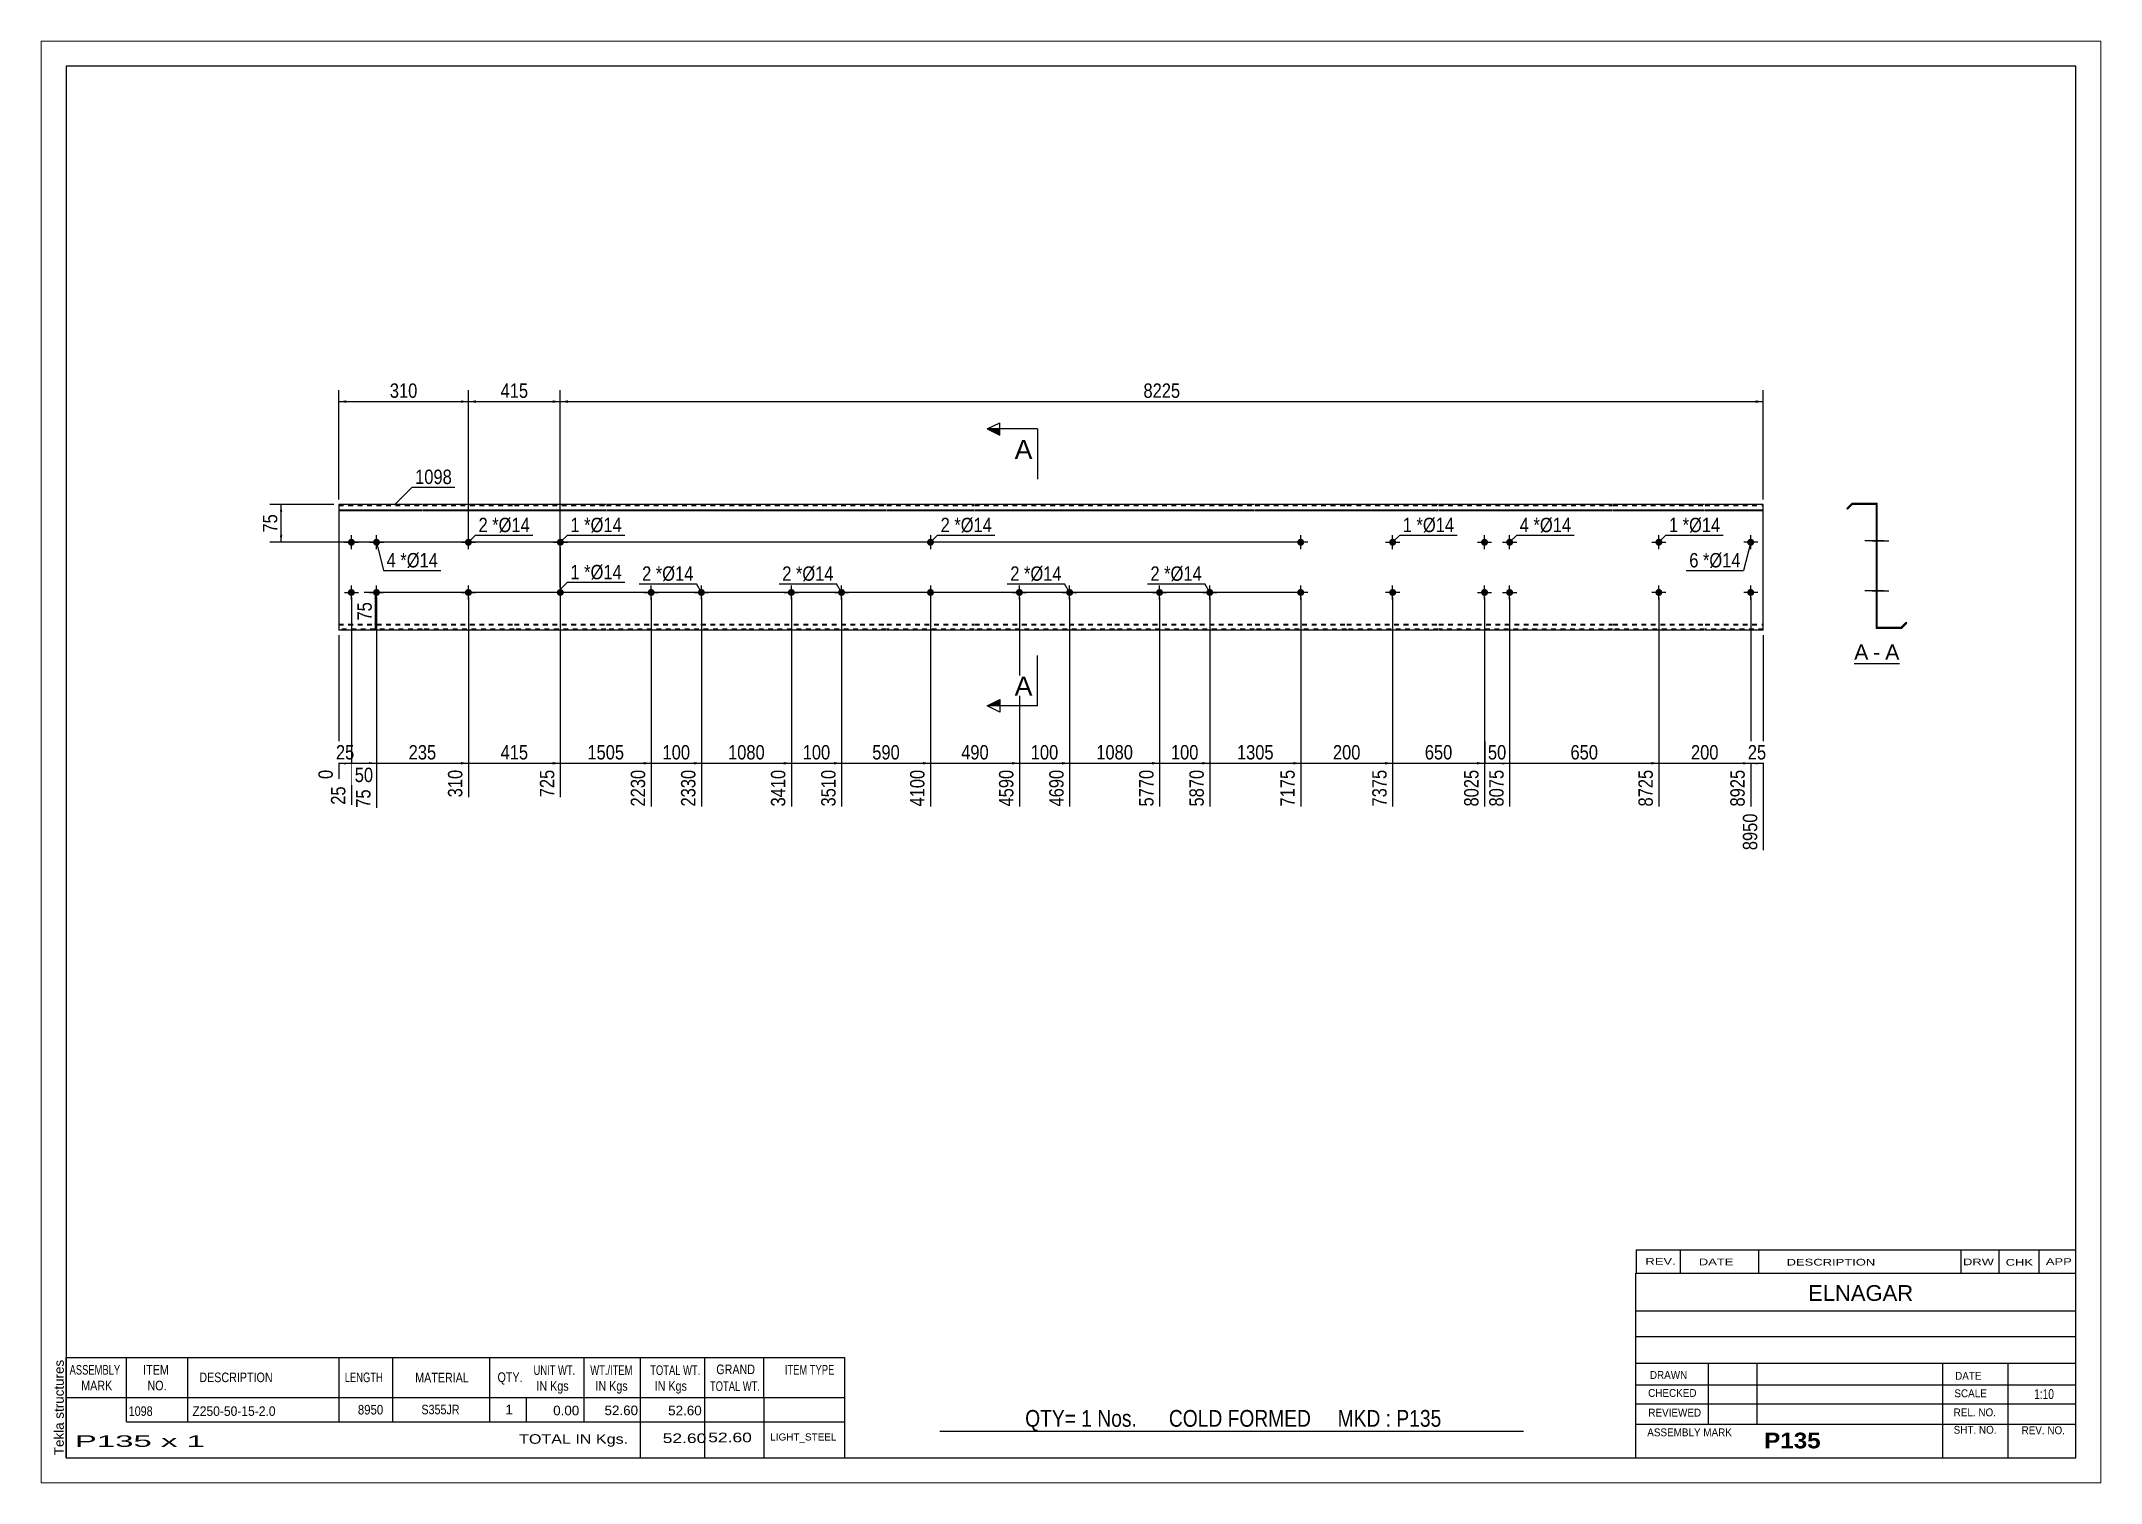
# Paper-space layout 'Layout1' of a CAD drawing. Header units: millimetres. Extents: x 0 to 410, y 0 to 287.
# The model-space entities are those that its viewports show. They can reach past a viewport. Long polylines and large blocks are cut down to what shows.
import ezdxf

# ---------------------------------------------------------------- set-up
doc = ezdxf.new("R2010")
doc.units = ezdxf.units.MM
doc.linetypes.add('DXK_LINE_DOT1', pattern=[1.8814, 0.9407, -0.9407])
doc.layers.add('Viewport layer', color=7, linetype='Continuous', plot=False)
doc.styles.add('Arial', font='ARIAL.TTF', dxfattribs={"height": 0.2})
doc.styles.add('Arial Bold', font='ARIALBD.TTF', dxfattribs={"height": 0.2})
doc.styles.add('Arial Narrow', font='ARIALN.TTF', dxfattribs={"height": 0.2})

# ---------------------------------------------------------------- blocks, each defined once
blk = doc.blocks.new('Unknown-628702328-1200')
at = {"color": 5, "linetype": 'Continuous'}
for p, q in [((327.25, 99.75), (-72.75, 99.75)), ((-72.75, 99.75), (-72.75, -177.25)), ((327.25, -177.25), (327.25, 99.75)), ((-72.75, -177.25), (327.25, -177.25))]:
    blk.add_line(p, q, dxfattribs=at)
at = {"color": 174, "linetype": 'Continuous', "style": 'Arial'}
blk.add_text('Tekla structures', height=1.9102, rotation=90, dxfattribs=at).set_placement((-73.25, -176.75))
blk = doc.blocks.new('Unknown-628702328-12 - 1645')
at = {"color": 7, "linetype": 'Continuous'}
blk.add_line((283.14, -19.15), (292.17, -19.15), dxfattribs=at)
at = {"color": 0, "linetype": 'Continuous'}
blk.add_wipeout([(285.98, -18.4), (285.98, -15.2), (283.14, -15.2), (283.14, -18.4)], dxfattribs=at)
blk.add_wipeout([(288.36, -18.4), (288.36, -15.2), (286.94, -15.2), (286.94, -18.4)], dxfattribs=at)
at = {"color": 96, "linetype": 'Continuous', "style": 'Arial'}
blk.add_text('A', height=3.06, dxfattribs=at).set_placement((283.14, -18.4))
at = {"color": 0, "linetype": 'Continuous'}
blk.add_wipeout([(292.17, -18.4), (292.17, -15.2), (289.32, -15.2), (289.32, -18.4)], dxfattribs=at)
at = {"color": 96, "linetype": 'Continuous', "style": 'Arial'}
for s, p in [('A', (289.32, -18.4)), ('-', (286.94, -18.4))]:
    blk.add_text(s, height=3.06, dxfattribs=at).set_placement(p)
blk = doc.blocks.new('Bolt-628702328-1256 - 1220')
at = {"linetype": 'Continuous'}
for points in [[(144.88, -4.3, -1), (144.88, -5.7, -1)], [(154.88, -4.3, -1), (154.88, -5.7, -1)]]:
    blk.add_hatch(color=3, dxfattribs=at).paths.add_polyline_path(points)
at = {"color": 3, "linetype": 'Continuous'}
for p, q in [((144.88, -6.4), (144.88, -3.6)), ((154.88, -6.4), (154.88, -3.6)), ((143.48, -5), (146.28, -5)), ((153.48, -5), (156.28, -5))]:
    blk.add_line(p, q, dxfattribs=at)
blk = doc.blocks.new('Bolt-628702328-1261 - 1220')
at = {"linetype": 'Continuous'}
for points in [[(116.98, -4.3, -1), (116.98, -5.7, -1)], [(126.98, -4.3, -1), (126.98, -5.7, -1)]]:
    blk.add_hatch(color=3, dxfattribs=at).paths.add_polyline_path(points)
at = {"color": 3, "linetype": 'Continuous'}
for p, q in [((116.98, -6.4), (116.98, -3.6)), ((126.98, -6.4), (126.98, -3.6)), ((115.58, -5), (118.38, -5)), ((125.58, -5), (128.38, -5))]:
    blk.add_line(p, q, dxfattribs=at)
blk = doc.blocks.new('Bolt-628702328-1266 - 1220')
at = {"linetype": 'Continuous'}
for points in [[(71.58, -4.3, -1), (71.58, -5.7, -1)], [(81.58, -4.3, -1), (81.58, -5.7, -1)]]:
    blk.add_hatch(color=3, dxfattribs=at).paths.add_polyline_path(points)
at = {"color": 3, "linetype": 'Continuous'}
for p, q in [((71.58, -6.4), (71.58, -3.6)), ((81.58, -6.4), (81.58, -3.6)), ((70.18, -5), (72.98, -5)), ((80.18, -5), (82.98, -5))]:
    blk.add_line(p, q, dxfattribs=at)
blk = doc.blocks.new('Bolt-628702328-1271 - 1220')
at = {"linetype": 'Continuous'}
for points in [[(43.68, -4.3, -1), (43.68, -5.7, -1)], [(53.68, -4.3, -1), (53.68, -5.7, -1)]]:
    blk.add_hatch(color=3, dxfattribs=at).paths.add_polyline_path(points)
at = {"color": 3, "linetype": 'Continuous'}
for p, q in [((43.68, -6.4), (43.68, -3.6)), ((53.68, -6.4), (53.68, -3.6)), ((42.28, -5), (45.08, -5)), ((52.28, -5), (55.08, -5))]:
    blk.add_line(p, q, dxfattribs=at)
blk = doc.blocks.new('Bolt-628702328-1276 - 1220')
at = {"linetype": 'Continuous'}
for points in [[(99.98, 5, -1), (98.58, 5, -1)], [(99.98, -5, -1), (98.58, -5, -1)]]:
    blk.add_hatch(color=3, dxfattribs=at).paths.add_polyline_path(points)
at = {"color": 3, "linetype": 'Continuous'}
for p, q in [((100.68, 5), (97.88, 5)), ((99.28, 6.4), (99.28, 3.6)), ((99.28, -3.6), (99.28, -6.4)), ((100.68, -5), (97.88, -5))]:
    blk.add_line(p, q, dxfattribs=at)
blk = doc.blocks.new('Bolt-628702328-1345 - 1220')
at = {"linetype": 'Continuous'}
blk.add_hatch(color=3, dxfattribs=at).paths.add_polyline_path([(190.58, 5, -1), (191.98, 5, -1)])
at = {"color": 3, "linetype": 'Continuous'}
for p, q in [((189.88, 5), (192.68, 5)), ((191.28, 3.6), (191.28, 6.4))]:
    blk.add_line(p, q, dxfattribs=at)
blk = doc.blocks.new('Bolt-628702328-1281 - 1220')
at = {"linetype": 'Continuous'}
for points in [[(172.28, 5, -1), (173.68, 5, -1)], [(261.86, 5, -1), (263.26, 5, -1)]]:
    blk.add_hatch(color=3, dxfattribs=at).paths.add_polyline_path(points)
at = {"color": 3, "linetype": 'Continuous'}
for p, q in [((174.38, 5), (171.58, 5)), ((172.98, 3.6), (172.98, 6.4)), ((263.96, 5), (261.16, 5)), ((262.56, 3.6), (262.56, 6.4))]:
    blk.add_line(p, q, dxfattribs=at)
blk = doc.blocks.new('Bolt-628702328-1350 - 1220')
at = {"linetype": 'Continuous'}
blk.add_hatch(color=3, dxfattribs=at).paths.add_polyline_path([(243.57, 5, -1), (244.97, 5, -1)])
at = {"color": 3, "linetype": 'Continuous'}
for p, q in [((242.87, 5), (245.67, 5)), ((244.27, 3.6), (244.27, 6.4))]:
    blk.add_line(p, q, dxfattribs=at)
blk = doc.blocks.new('Bolt-628702328-1286 - 1220')
at = {"linetype": 'Continuous'}
for points in [[(172.28, -5, -1), (173.68, -5, -1)], [(261.86, -5, -1), (263.26, -5, -1)]]:
    blk.add_hatch(color=3, dxfattribs=at).paths.add_polyline_path(points)
at = {"color": 3, "linetype": 'Continuous'}
for p, q in [((172.98, -6.4), (172.98, -3.6)), ((262.56, -6.4), (262.56, -3.6)), ((174.38, -5), (171.58, -5)), ((263.96, -5), (261.16, -5))]:
    blk.add_line(p, q, dxfattribs=at)
blk = doc.blocks.new('Bolt-628702328-1355 - 1220')
at = {"linetype": 'Continuous'}
blk.add_hatch(color=3, dxfattribs=at).paths.add_polyline_path([(26.29, -5, -1), (24.89, -5, -1)])
at = {"color": 3, "linetype": 'Continuous'}
for p, q in [((25.59, -3.6), (25.59, -6.4)), ((26.99, -5), (24.19, -5))]:
    blk.add_line(p, q, dxfattribs=at)
blk = doc.blocks.new('Bolt-628702328-1291 - 1220')
at = {"linetype": 'Continuous'}
blk.add_hatch(color=3, dxfattribs=at).paths.add_polyline_path([(243.57, -5, -1), (244.97, -5, -1)])
at = {"color": 3, "linetype": 'Continuous'}
for p, q in [((244.27, -6.4), (244.27, -3.6)), ((245.67, -5), (242.87, -5))]:
    blk.add_line(p, q, dxfattribs=at)
blk = doc.blocks.new('Bolt-628702328-1296 - 1220')
at = {"linetype": 'Continuous'}
blk.add_hatch(color=3, dxfattribs=at).paths.add_polyline_path([(190.58, -5, -1), (191.98, -5, -1)])
at = {"color": 3, "linetype": 'Continuous'}
for p, q in [((191.28, -6.4), (191.28, -3.6)), ((192.68, -5), (189.88, -5))]:
    blk.add_line(p, q, dxfattribs=at)
blk = doc.blocks.new('Bolt-628702328-1324 - 1220')
at = {"linetype": 'Continuous'}
for points in [[(208.87, 5, -1), (210.27, 5, -1)], [(213.87, 5, -1), (215.27, 5, -1)], [(208.87, -5, -1), (210.27, -5, -1)], [(213.87, -5, -1), (215.27, -5, -1)]]:
    blk.add_hatch(color=3, dxfattribs=at).paths.add_polyline_path(points)
at = {"color": 3, "linetype": 'Continuous'}
for p, q in [((208.17, 5), (210.97, 5)), ((209.57, 3.6), (209.57, 6.4)), ((213.17, 5), (215.97, 5)), ((214.57, 3.6), (214.57, 6.4)), ((209.57, -6.4), (209.57, -3.6)), ((214.57, -6.4), (214.57, -3.6)), ((208.17, -5), (210.97, -5)), ((213.17, -5), (215.97, -5))]:
    blk.add_line(p, q, dxfattribs=at)
blk = doc.blocks.new('Part-628702328-1340 - 1220')
at = {"color": 2, "linetype": 'Continuous'}
for p, q in [((-1.9, 12.5), (-18.5, 12.5)), ((-18.5, 12.5), (-18.5, -12.5)), ((16.39, 12.5), (-1.8, 12.5)), ((34.68, 12.5), (16.49, 12.5)), ((62.58, 12.5), (34.78, 12.5)), ((90.48, 12.5), (62.68, 12.5)), ((107.98, 12.5), (90.58, 12.5)), ((135.88, 12.5), (108.08, 12.5)), ((163.78, 12.5), (135.98, 12.5)), ((182.08, 12.5), (163.88, 12.5)), ((200.37, 12.5), (182.18, 12.5)), ((235.07, 12.5), (200.47, 12.5)), ((253.36, 12.5), (235.17, 12.5)), ((265.06, 12.5), (253.46, 12.5)), ((265.06, -12.5), (265.06, 12.5)), ((-18.5, 11.44), (-1.9, 11.44)), ((-18.5, 11.3), (-1.9, 11.3)), ((-1.8, 11.44), (16.39, 11.44)), ((-1.8, 11.3), (16.39, 11.3)), ((16.49, 11.44), (34.68, 11.44)), ((16.49, 11.3), (34.68, 11.3)), ((34.78, 11.44), (62.58, 11.44)), ((34.78, 11.3), (62.58, 11.3)), ((62.68, 11.44), (90.48, 11.44)), ((62.68, 11.3), (90.48, 11.3)), ((90.58, 11.44), (107.98, 11.44)), ((90.58, 11.3), (107.98, 11.3)), ((108.08, 11.44), (135.88, 11.44)), ((108.08, 11.3), (135.88, 11.3)), ((135.98, 11.44), (163.78, 11.44)), ((135.98, 11.3), (163.78, 11.3)), ((163.88, 11.44), (182.08, 11.44)), ((163.88, 11.3), (182.08, 11.3)), ((182.18, 11.44), (200.37, 11.44)), ((182.18, 11.3), (200.37, 11.3)), ((200.47, 11.44), (235.07, 11.44)), ((200.47, 11.3), (235.07, 11.3)), ((235.17, 11.44), (253.36, 11.44)), ((235.17, 11.3), (253.36, 11.3)), ((253.46, 11.44), (265.06, 11.44)), ((253.46, 11.3), (265.06, 11.3)), ((-1.9, -12.5), (-18.5, -12.5)), ((16.39, -12.5), (-1.8, -12.5)), ((34.68, -12.5), (16.49, -12.5)), ((62.58, -12.5), (34.78, -12.5)), ((90.48, -12.5), (62.68, -12.5)), ((107.98, -12.5), (90.58, -12.5)), ((135.88, -12.5), (108.08, -12.5)), ((163.78, -12.5), (135.98, -12.5)), ((182.08, -12.5), (163.88, -12.5)), ((200.37, -12.5), (182.18, -12.5)), ((235.07, -12.5), (200.47, -12.5)), ((253.36, -12.5), (235.17, -12.5)), ((265.06, -12.5), (253.46, -12.5))]:
    blk.add_line(p, q, dxfattribs=at)
at = {"color": 7, "linetype": 'DXK_LINE_DOT1'}
for p, q in [((-18.5, 12.3), (-1.9, 12.3)), ((-1.8, 12.3), (16.39, 12.3)), ((16.49, 12.3), (34.68, 12.3)), ((34.78, 12.3), (62.58, 12.3)), ((62.68, 12.3), (90.48, 12.3)), ((90.58, 12.3), (107.98, 12.3)), ((108.08, 12.3), (135.88, 12.3)), ((135.98, 12.3), (163.78, 12.3)), ((163.88, 12.3), (182.08, 12.3)), ((182.18, 12.3), (200.37, 12.3)), ((200.47, 12.3), (235.07, 12.3)), ((235.17, 12.3), (253.36, 12.3)), ((253.46, 12.3), (265.06, 12.3)), ((-18.5, -11.3), (-1.9, -11.3)), ((-18.5, -11.44), (-1.9, -11.44)), ((-1.9, -12.3), (-18.5, -12.3)), ((-1.8, -11.3), (16.39, -11.3)), ((-1.8, -11.44), (16.39, -11.44)), ((16.39, -12.3), (-1.8, -12.3)), ((16.49, -11.3), (34.68, -11.3)), ((16.49, -11.44), (34.68, -11.44)), ((34.68, -12.3), (16.49, -12.3)), ((34.78, -11.3), (62.58, -11.3)), ((34.78, -11.44), (62.58, -11.44)), ((62.58, -12.3), (34.78, -12.3)), ((62.68, -11.3), (90.48, -11.3)), ((62.68, -11.44), (90.48, -11.44)), ((90.48, -12.3), (62.68, -12.3)), ((90.58, -11.3), (107.98, -11.3)), ((90.58, -11.44), (107.98, -11.44)), ((107.98, -12.3), (90.58, -12.3)), ((108.08, -11.3), (135.88, -11.3)), ((108.08, -11.44), (135.88, -11.44)), ((135.88, -12.3), (108.08, -12.3)), ((135.98, -11.3), (163.78, -11.3)), ((135.98, -11.44), (163.78, -11.44)), ((163.78, -12.3), (135.98, -12.3)), ((163.88, -11.3), (182.08, -11.3)), ((163.88, -11.44), (182.08, -11.44)), ((182.08, -12.3), (163.88, -12.3)), ((182.18, -11.3), (200.37, -11.3)), ((182.18, -11.44), (200.37, -11.44)), ((200.37, -12.3), (182.18, -12.3)), ((200.47, -11.3), (235.07, -11.3)), ((200.47, -11.44), (235.07, -11.44)), ((235.07, -12.3), (200.47, -12.3)), ((235.17, -11.3), (253.36, -11.3)), ((235.17, -11.44), (253.36, -11.44)), ((253.36, -12.3), (235.17, -12.3)), ((253.46, -11.3), (265.06, -11.3)), ((253.46, -11.44), (265.06, -11.44)), ((265.06, -12.3), (253.46, -12.3))]:
    blk.add_line(p, q, dxfattribs=at)
blk = doc.blocks.new('Bolt-628702328-1678 - 1220')
at = {"linetype": 'Continuous'}
for points in [[(-16.7, 5, -1), (-15.3, 5, -1)], [(-11.7, 5, -1), (-10.3, 5, -1)], [(-16.7, -5, -1), (-15.3, -5, -1)], [(-11.7, -5, -1), (-10.3, -5, -1)]]:
    blk.add_hatch(color=3, dxfattribs=at).paths.add_polyline_path(points)
at = {"color": 3, "linetype": 'Continuous'}
for p, q in [((-17.4, 5), (-14.6, 5)), ((-16, 3.6), (-16, 6.4)), ((-12.4, 5), (-9.6, 5)), ((-11, 3.6), (-11, 6.4)), ((-16, -6.4), (-16, -3.6)), ((-11, -6.4), (-11, -3.6)), ((-17.4, -5), (-14.6, -5)), ((-12.4, -5), (-9.6, -5))]:
    blk.add_line(p, q, dxfattribs=at)
blk = doc.blocks.new('Bolt-628702328-1679 - 1220')
at = {"linetype": 'Continuous'}
blk.add_hatch(color=3, dxfattribs=at).paths.add_polyline_path([(24.89, 5, -1), (26.29, 5, -1)])
at = {"color": 3, "linetype": 'Continuous'}
for p, q in [((24.19, 5), (26.99, 5)), ((25.59, 3.6), (25.59, 6.4))]:
    blk.add_line(p, q, dxfattribs=at)
blk = doc.blocks.new('Bolt-628702328-1680 - 1220')
at = {"linetype": 'Continuous'}
for points in [[(6.59, 5, -1), (7.99, 5, -1)], [(6.59, -5, -1), (7.99, -5, -1)]]:
    blk.add_hatch(color=3, dxfattribs=at).paths.add_polyline_path(points)
at = {"color": 3, "linetype": 'Continuous'}
for p, q in [((5.89, 5), (8.69, 5)), ((7.29, 3.6), (7.29, 6.4)), ((7.29, -6.4), (7.29, -3.6)), ((5.89, -5), (8.69, -5))]:
    blk.add_line(p, q, dxfattribs=at)
blk = doc.blocks.new('Bolt-628702328-1650 - 1645')
at = {"linetype": 'Continuous'}
blk.add_hatch(color=3, dxfattribs=at).paths.add_polyline_path([(287.75, -5.4), (287.75, -4), (287.55, -4), (287.55, -5.4)])
blk.add_hatch(color=3, dxfattribs=at).paths.add_polyline_path([(287.75, -5.4), (287.75, -4), (287.55, -4), (287.55, -5.4)])
at = {"color": 3, "linetype": 'Continuous'}
for p, q in [((287.55, -4), (287.75, -4)), ((287.55, -4), (287.75, -4)), ((286.8, -4.7), (289.55, -4.7)), ((286.8, -4.7), (289.55, -4.7)), ((287.55, -5.4), (287.75, -5.4)), ((287.55, -5.4), (287.75, -5.4))]:
    blk.add_line(p, q, dxfattribs=at)
blk = doc.blocks.new('Bolt-628702328-1658 - 1645')
at = {"linetype": 'Continuous'}
for points in [[(287.55, 6), (287.55, 4.6), (287.75, 4.6), (287.75, 6)], [(287.55, 6), (287.55, 4.6), (287.75, 4.6), (287.75, 6)], [(287.55, -4), (287.55, -5.4), (287.75, -5.4), (287.75, -4)], [(287.55, -4), (287.55, -5.4), (287.75, -5.4), (287.75, -4)]]:
    blk.add_hatch(color=3, dxfattribs=at).paths.add_polyline_path(points)
at = {"color": 3, "linetype": 'Continuous'}
for p, q in [((289.05, 5.3), (285.25, 5.3)), ((289.05, 5.3), (285.25, 5.3)), ((287.75, 6), (287.55, 6)), ((287.75, 6), (287.55, 6)), ((287.75, 4.6), (287.55, 4.6)), ((287.75, 4.6), (287.55, 4.6)), ((287.75, -4), (287.55, -4)), ((287.75, -4), (287.55, -4)), ((289.05, -4.7), (285.25, -4.7)), ((289.05, -4.7), (285.25, -4.7)), ((287.75, -5.4), (287.55, -5.4)), ((287.75, -5.4), (287.55, -5.4))]:
    blk.add_line(p, q, dxfattribs=at)
blk = doc.blocks.new('Bolt-628702328-1649 - 1645')
at = {"linetype": 'Continuous'}
blk.add_hatch(color=3, dxfattribs=at).paths.add_polyline_path([(287.75, -5.4), (287.75, -4), (287.55, -4), (287.55, -5.4)])
blk.add_hatch(color=3, dxfattribs=at).paths.add_polyline_path([(287.75, -5.4), (287.75, -4), (287.55, -4), (287.55, -5.4)])
at = {"color": 3, "linetype": 'Continuous'}
for p, q in [((287.55, -4), (287.75, -4)), ((287.55, -4), (287.75, -4)), ((286.8, -4.7), (289.55, -4.7)), ((286.8, -4.7), (289.55, -4.7)), ((287.55, -5.4), (287.75, -5.4)), ((287.55, -5.4), (287.75, -5.4))]:
    blk.add_line(p, q, dxfattribs=at)
blk = doc.blocks.new('Bolt-628702328-1651 - 1645')
at = {"linetype": 'Continuous'}
blk.add_hatch(color=3, dxfattribs=at).paths.add_polyline_path([(287.75, -5.4), (287.75, -4), (287.55, -4), (287.55, -5.4)])
blk.add_hatch(color=3, dxfattribs=at).paths.add_polyline_path([(287.75, -5.4), (287.75, -4), (287.55, -4), (287.55, -5.4)])
at = {"color": 3, "linetype": 'Continuous'}
for p, q in [((287.55, -4), (287.75, -4)), ((287.55, -4), (287.75, -4)), ((286.8, -4.7), (289.55, -4.7)), ((286.8, -4.7), (289.55, -4.7)), ((287.55, -5.4), (287.75, -5.4)), ((287.55, -5.4), (287.75, -5.4))]:
    blk.add_line(p, q, dxfattribs=at)
blk = doc.blocks.new('Bolt-628702328-1652 - 1645')
at = {"linetype": 'Continuous'}
blk.add_hatch(color=3, dxfattribs=at).paths.add_polyline_path([(287.75, -5.4), (287.75, -4), (287.55, -4), (287.55, -5.4)])
blk.add_hatch(color=3, dxfattribs=at).paths.add_polyline_path([(287.75, -5.4), (287.75, -4), (287.55, -4), (287.55, -5.4)])
at = {"color": 3, "linetype": 'Continuous'}
for p, q in [((287.55, -4), (287.75, -4)), ((287.55, -4), (287.75, -4)), ((286.8, -4.7), (289.55, -4.7)), ((286.8, -4.7), (289.55, -4.7)), ((287.55, -5.4), (287.75, -5.4)), ((287.55, -5.4), (287.75, -5.4))]:
    blk.add_line(p, q, dxfattribs=at)
blk = doc.blocks.new('Bolt-628702328-1653 - 1645')
at = {"linetype": 'Continuous'}
for points in [[(287.75, 4.6), (287.75, 6), (287.55, 6), (287.55, 4.6)], [(287.75, -5.4), (287.75, -4), (287.55, -4), (287.55, -5.4)]]:
    blk.add_hatch(color=3, dxfattribs=at).paths.add_polyline_path(points)
at = {"color": 3, "linetype": 'Continuous'}
for p, q in [((287.75, 5.3), (285.55, 5.3)), ((287.75, 6), (287.55, 6)), ((287.75, 4.6), (287.55, 4.6)), ((287.75, -4), (287.55, -4)), ((287.75, -4.7), (285.55, -4.7)), ((287.75, -5.4), (287.55, -5.4))]:
    blk.add_line(p, q, dxfattribs=at)
blk = doc.blocks.new('Bolt-628702328-1654 - 1645')
at = {"linetype": 'Continuous'}
blk.add_hatch(color=3, dxfattribs=at).paths.add_polyline_path([(287.55, 6), (287.55, 4.6), (287.75, 4.6), (287.75, 6)])
blk.add_hatch(color=3, dxfattribs=at).paths.add_polyline_path([(287.55, 6), (287.55, 4.6), (287.75, 4.6), (287.75, 6)])
at = {"color": 3, "linetype": 'Continuous'}
for p, q in [((286.75, 5.3), (290.05, 5.3)), ((286.75, 5.3), (290.05, 5.3)), ((287.55, 6), (287.75, 6)), ((287.55, 6), (287.75, 6)), ((287.55, 4.6), (287.75, 4.6)), ((287.55, 4.6), (287.75, 4.6))]:
    blk.add_line(p, q, dxfattribs=at)
blk = doc.blocks.new('Bolt-628702328-1655 - 1645')
at = {"linetype": 'Continuous'}
blk.add_hatch(color=3, dxfattribs=at).paths.add_polyline_path([(287.55, -4), (287.55, -5.4), (287.75, -5.4), (287.75, -4)])
blk.add_hatch(color=3, dxfattribs=at).paths.add_polyline_path([(287.55, -4), (287.55, -5.4), (287.75, -5.4), (287.75, -4)])
at = {"color": 3, "linetype": 'Continuous'}
for p, q in [((287.55, -4), (287.75, -4)), ((287.55, -4), (287.75, -4)), ((286.75, -4.7), (290.05, -4.7)), ((286.75, -4.7), (290.05, -4.7)), ((287.55, -5.4), (287.75, -5.4)), ((287.55, -5.4), (287.75, -5.4))]:
    blk.add_line(p, q, dxfattribs=at)
blk = doc.blocks.new('Bolt-628702328-1656 - 1645')
at = {"linetype": 'Continuous'}
blk.add_hatch(color=3, dxfattribs=at).paths.add_polyline_path([(287.55, -4), (287.55, -5.4), (287.75, -5.4), (287.75, -4)])
at = {"color": 3, "linetype": 'Continuous'}
for p, q in [((287.55, -4), (287.75, -4)), ((286.75, -4.7), (290.05, -4.7)), ((287.55, -5.4), (287.75, -5.4))]:
    blk.add_line(p, q, dxfattribs=at)
blk = doc.blocks.new('Bolt-628702328-1657 - 1645')
at = {"linetype": 'Continuous'}
blk.add_hatch(color=3, dxfattribs=at).paths.add_polyline_path([(287.55, -4), (287.55, -5.4), (287.75, -5.4), (287.75, -4)])
at = {"color": 3, "linetype": 'Continuous'}
for p, q in [((287.55, -4), (287.75, -4)), ((286.75, -4.7), (290.05, -4.7)), ((287.55, -5.4), (287.75, -5.4))]:
    blk.add_line(p, q, dxfattribs=at)
blk = doc.blocks.new('Part-628702328-1659 - 1645')
at = {"color": 2, "linetype": 'Continuous'}
for p, q in [((282.75, 12.8), (281.69, 11.74)), ((282.84, 12.6), (281.83, 11.6)), ((282.75, 12.8), (287.75, 12.8)), ((282.84, 12.6), (287.55, 12.6)), ((287.55, 12.6), (287.55, -12.2)), ((287.75, -12), (287.75, 12.8)), ((281.69, 11.74), (281.83, 11.6)), ((292.55, -12.2), (287.55, -12.2)), ((292.47, -12), (287.75, -12)), ((292.47, -12), (293.47, -11)), ((292.55, -12.2), (293.61, -11.14)), ((293.61, -11.14), (293.47, -11))]:
    blk.add_line(p, q, dxfattribs=at)
blk = doc.blocks.new('Bolt-628702328-1660 - 1645')
at = {"linetype": 'Continuous'}
blk.add_hatch(color=3, dxfattribs=at).paths.add_polyline_path([(287.55, 6), (287.55, 4.6), (287.75, 4.6), (287.75, 6)])
at = {"color": 3, "linetype": 'Continuous'}
for p, q in [((288.7, 5.3), (285.4, 5.3)), ((287.75, 6), (287.55, 6)), ((287.75, 4.6), (287.55, 4.6))]:
    blk.add_line(p, q, dxfattribs=at)
blk = doc.blocks.new('Bolt-628702328-1661 - 1645')
at = {"linetype": 'Continuous'}
blk.add_hatch(color=3, dxfattribs=at).paths.add_polyline_path([(287.55, 6), (287.55, 4.6), (287.75, 4.6), (287.75, 6)])
at = {"color": 3, "linetype": 'Continuous'}
for p, q in [((288.7, 5.3), (285.4, 5.3)), ((287.75, 6), (287.55, 6)), ((287.75, 4.6), (287.55, 4.6))]:
    blk.add_line(p, q, dxfattribs=at)
blk = doc.blocks.new('Bolt-628702328-2288 - 1645')
at = {"linetype": 'Continuous'}
for points in [[(287.55, 6), (287.55, 4.6), (287.75, 4.6), (287.75, 6)], [(287.55, 6), (287.55, 4.6), (287.75, 4.6), (287.75, 6)], [(287.55, -4), (287.55, -5.4), (287.75, -5.4), (287.75, -4)], [(287.55, -4), (287.55, -5.4), (287.75, -5.4), (287.75, -4)]]:
    blk.add_hatch(color=3, dxfattribs=at).paths.add_polyline_path(points)
at = {"color": 3, "linetype": 'Continuous'}
for p, q in [((289.05, 5.3), (285.25, 5.3)), ((289.05, 5.3), (285.25, 5.3)), ((287.75, 6), (287.55, 6)), ((287.75, 6), (287.55, 6)), ((287.75, 4.6), (287.55, 4.6)), ((287.75, 4.6), (287.55, 4.6)), ((287.75, -4), (287.55, -4)), ((287.75, -4), (287.55, -4)), ((289.05, -4.7), (285.25, -4.7)), ((289.05, -4.7), (285.25, -4.7)), ((287.75, -5.4), (287.55, -5.4)), ((287.75, -5.4), (287.55, -5.4))]:
    blk.add_line(p, q, dxfattribs=at)
blk = doc.blocks.new('Bolt-628702328-1662 - 1645')
at = {"linetype": 'Continuous'}
blk.add_hatch(color=3, dxfattribs=at).paths.add_polyline_path([(287.75, -5.4), (287.75, -4), (287.55, -4), (287.55, -5.4)])
at = {"color": 3, "linetype": 'Continuous'}
for p, q in [((287.75, -4), (287.55, -4)), ((288.55, -4.7), (287.55, -4.7)), ((287.75, -5.4), (287.55, -5.4))]:
    blk.add_line(p, q, dxfattribs=at)
blk = doc.blocks.new('Bolt-628702328-2289 - 1645')
at = {"linetype": 'Continuous'}
blk.add_hatch(color=3, dxfattribs=at).paths.add_polyline_path([(287.55, 6), (287.55, 4.6), (287.75, 4.6), (287.75, 6)])
at = {"color": 3, "linetype": 'Continuous'}
for p, q in [((288.7, 5.3), (285.4, 5.3)), ((287.75, 6), (287.55, 6)), ((287.75, 4.6), (287.55, 4.6))]:
    blk.add_line(p, q, dxfattribs=at)
blk = doc.blocks.new('Bolt-628702328-2290 - 1645')
at = {"linetype": 'Continuous'}
for points in [[(287.55, 6), (287.55, 4.6), (287.75, 4.6), (287.75, 6)], [(287.55, -4), (287.55, -5.4), (287.75, -5.4), (287.75, -4)]]:
    blk.add_hatch(color=3, dxfattribs=at).paths.add_polyline_path(points)
at = {"color": 3, "linetype": 'Continuous'}
for p, q in [((288.55, 5.3), (285.25, 5.3)), ((287.75, 6), (287.55, 6)), ((287.75, 4.6), (287.55, 4.6)), ((287.75, -4), (287.55, -4)), ((288.55, -4.7), (285.25, -4.7)), ((287.75, -5.4), (287.55, -5.4))]:
    blk.add_line(p, q, dxfattribs=at)
blk = doc.blocks.new('StraightDimension-628702328-2693 - 1220')
at = {"linetype": 'Continuous'}
for points in [[(27.09, 32.75), (25.59, 33), (27.09, 33.25)], [(263.56, 33.25), (265.06, 33), (263.56, 32.75)]]:
    blk.add_hatch(color=7, dxfattribs=at).paths.add_polyline_path(points)
at = {"color": 7, "linetype": 'Continuous'}
for p, q in [((25.59, -4), (25.59, 35.25)), ((25.59, 33), (265.06, 33)), ((265.06, 13.5), (265.06, 35.25))]:
    blk.add_line(p, q, dxfattribs=at)
at = {"color": 0}
blk.add_wipeout([(149.58, 33.15), (149.58, 37.35), (141.07, 37.35), (141.07, 33.15)], dxfattribs=at)
at = {"color": 3, "style": 'Arial Narrow'}
blk.add_text('8225', height=2.863, dxfattribs=at).set_placement((141.67, 33.75))
blk = doc.blocks.new('StraightDimension-628702328-2737 - 1220')
at = {"linetype": 'Continuous'}
blk.add_hatch(color=7, dxfattribs=at).paths.add_polyline_path([(213.07, -38.75), (214.57, -39), (213.07, -39.25)])
at = {"color": 7, "linetype": 'Continuous'}
for p, q in [((209.57, -6), (209.57, -47.61)), ((214.57, -6), (214.57, -47.61)), ((209.57, -39), (214.57, -39))]:
    blk.add_line(p, q, dxfattribs=at)
at = {"color": 0}
blk.add_wipeout([(214.5, -38.85), (214.5, -34.65), (209.64, -34.65), (209.64, -38.85)], dxfattribs=at)
at = {"color": 0, "linetype": 'Continuous'}
blk.add_wipeout([(213.97, -39.7), (209.77, -39.7), (209.77, -48.21), (213.97, -48.21)], dxfattribs=at)
at = {"color": 3, "style": 'Arial Narrow'}
blk.add_text('50', height=2.863, dxfattribs=at).set_placement((210.24, -38.25))
at = {"color": 3, "linetype": 'Continuous', "style": 'Arial Narrow'}
blk.add_text('8075', height=2.863, rotation=90.0002, dxfattribs=at).set_placement((213.37, -47.61))
blk = doc.blocks.new('StraightDimension-628702328-2743 - 1220')
at = {"linetype": 'Continuous'}
blk.add_hatch(color=7, dxfattribs=at).paths.add_polyline_path([(125.48, -38.75), (126.98, -39), (125.48, -39.25)])
at = {"color": 7, "linetype": 'Continuous'}
for p, q in [((116.98, -6), (116.98, -47.61)), ((126.98, -6), (126.98, -47.61)), ((116.98, -39), (126.98, -39))]:
    blk.add_line(p, q, dxfattribs=at)
at = {"color": 0}
blk.add_wipeout([(125.33, -38.85), (125.33, -34.65), (118.64, -34.65), (118.64, -38.85)], dxfattribs=at)
at = {"color": 0, "linetype": 'Continuous'}
blk.add_wipeout([(126.38, -39.7), (122.18, -39.7), (122.18, -48.21), (126.38, -48.21)], dxfattribs=at)
at = {"color": 3, "style": 'Arial Narrow'}
blk.add_text('100', height=2.863, dxfattribs=at).set_placement((119.24, -38.25))
at = {"color": 3, "linetype": 'Continuous', "style": 'Arial Narrow'}
blk.add_text('4690', height=2.863, rotation=90.0002, dxfattribs=at).set_placement((125.78, -47.61))
blk = doc.blocks.new('StraightDimension-628702328-2753 - 1220')
at = {"linetype": 'Continuous'}
blk.add_hatch(color=7, dxfattribs=at).paths.add_polyline_path([(-17.5, -38.75), (-16, -39), (-17.5, -39.25)])
at = {"color": 7, "linetype": 'Continuous'}
for p, q in [((-16, -6), (-16, -47.26)), ((-18.5, -13.5), (-18.5, -42.13)), ((-18.5, -39), (-16, -39))]:
    blk.add_line(p, q, dxfattribs=at)
at = {"color": 0}
blk.add_wipeout([(-14.82, -38.85), (-14.82, -34.65), (-19.68, -34.65), (-19.68, -38.85)], dxfattribs=at)
at = {"color": 0, "linetype": 'Continuous'}
blk.add_wipeout([(-16.6, -43), (-20.8, -43), (-20.8, -47.86), (-16.6, -47.86)], dxfattribs=at)
blk.add_wipeout([(-19.1, -39.7), (-23.3, -39.7), (-23.3, -42.73), (-19.1, -42.73)], dxfattribs=at)
at = {"color": 3, "style": 'Arial Narrow'}
blk.add_text('25', height=2.863, dxfattribs=at).set_placement((-19.08, -38.25))
at = {"color": 3, "linetype": 'Continuous', "style": 'Arial Narrow'}
for s, height, p in [('0', 2.86, (-19.7, -42.13)), ('25', 2.863, (-17.2, -47.26))]:
    blk.add_text(s, height=height, rotation=90.0002, dxfattribs=at).set_placement(p)
blk = doc.blocks.new('StraightDimension-628702328-2742 - 1220')
at = {"linetype": 'Continuous'}
blk.add_hatch(color=7, dxfattribs=at).paths.add_polyline_path([(143.38, -38.75), (144.88, -39), (143.38, -39.25)])
at = {"color": 7, "linetype": 'Continuous'}
for p, q in [((126.98, -6), (126.98, -47.61)), ((144.88, -6), (144.88, -47.61)), ((126.98, -39), (144.88, -39))]:
    blk.add_line(p, q, dxfattribs=at)
at = {"color": 0}
blk.add_wipeout([(140.19, -38.85), (140.19, -34.65), (131.68, -34.65), (131.68, -38.85)], dxfattribs=at)
at = {"color": 0, "linetype": 'Continuous'}
blk.add_wipeout([(144.28, -39.7), (140.08, -39.7), (140.08, -48.21), (144.28, -48.21)], dxfattribs=at)
at = {"color": 3, "style": 'Arial Narrow'}
blk.add_text('1080', height=2.863, dxfattribs=at).set_placement((132.28, -38.25))
at = {"color": 3, "linetype": 'Continuous', "style": 'Arial Narrow'}
blk.add_text('5770', height=2.863, rotation=90.0002, dxfattribs=at).set_placement((143.68, -47.61))
blk = doc.blocks.new('StraightDimension-628702328-2740 - 1220')
at = {"linetype": 'Continuous'}
blk.add_hatch(color=7, dxfattribs=at).paths.add_polyline_path([(171.48, -38.75), (172.98, -39), (171.48, -39.25)])
at = {"color": 7, "linetype": 'Continuous'}
for p, q in [((154.88, -6), (154.88, -47.61)), ((172.98, -6), (172.98, -47.61)), ((154.88, -39), (172.98, -39))]:
    blk.add_line(p, q, dxfattribs=at)
at = {"color": 0}
blk.add_wipeout([(168.19, -38.85), (168.19, -34.65), (159.68, -34.65), (159.68, -38.85)], dxfattribs=at)
at = {"color": 0, "linetype": 'Continuous'}
blk.add_wipeout([(172.38, -39.7), (168.18, -39.7), (168.18, -48.21), (172.38, -48.21)], dxfattribs=at)
at = {"color": 3, "style": 'Arial Narrow'}
blk.add_text('1305', height=2.863, dxfattribs=at).set_placement((160.28, -38.25))
at = {"color": 3, "linetype": 'Continuous', "style": 'Arial Narrow'}
blk.add_text('7175', height=2.863, rotation=90.0002, dxfattribs=at).set_placement((171.78, -47.61))
blk = doc.blocks.new('StraightDimension-628702328-2749 - 1220')
at = {"linetype": 'Continuous'}
blk.add_hatch(color=7, dxfattribs=at).paths.add_polyline_path([(42.18, -38.75), (43.68, -39), (42.18, -39.25)])
at = {"color": 7, "linetype": 'Continuous'}
for p, q in [((25.59, 4), (25.59, -45.78)), ((43.68, -6), (43.68, -47.61)), ((25.59, -39), (43.68, -39))]:
    blk.add_line(p, q, dxfattribs=at)
at = {"color": 0}
blk.add_wipeout([(38.89, -38.85), (38.89, -34.65), (30.38, -34.65), (30.38, -38.85)], dxfattribs=at)
at = {"color": 0, "linetype": 'Continuous'}
blk.add_wipeout([(43.08, -39.7), (38.88, -39.7), (38.88, -48.21), (43.08, -48.21)], dxfattribs=at)
at = {"color": 3, "style": 'Arial Narrow'}
blk.add_text('1505', height=2.863, dxfattribs=at).set_placement((30.98, -38.25))
at = {"color": 3, "linetype": 'Continuous', "style": 'Arial Narrow'}
blk.add_text('2230', height=2.863, rotation=90.0002, dxfattribs=at).set_placement((42.48, -47.61))
blk = doc.blocks.new('StraightDimension-628702328-2744 - 1220')
at = {"linetype": 'Continuous'}
blk.add_hatch(color=7, dxfattribs=at).paths.add_polyline_path([(115.48, -38.75), (116.98, -39), (115.48, -39.25)])
at = {"color": 7, "linetype": 'Continuous'}
for p, q in [((99.28, -6), (99.28, -47.61)), ((116.98, -6), (116.98, -47.61)), ((99.28, -39), (116.98, -39))]:
    blk.add_line(p, q, dxfattribs=at)
at = {"color": 0}
blk.add_wipeout([(111.48, -38.85), (111.48, -34.65), (104.79, -34.65), (104.79, -38.85)], dxfattribs=at)
at = {"color": 0, "linetype": 'Continuous'}
blk.add_wipeout([(116.38, -39.7), (112.18, -39.7), (112.18, -48.21), (116.38, -48.21)], dxfattribs=at)
at = {"color": 3, "style": 'Arial Narrow'}
blk.add_text('490', height=2.863, dxfattribs=at).set_placement((105.39, -38.25))
at = {"color": 3, "linetype": 'Continuous', "style": 'Arial Narrow'}
blk.add_text('4590', height=2.863, rotation=90.0002, dxfattribs=at).set_placement((115.78, -47.61))
blk = doc.blocks.new('StraightDimension-628702328-2735 - 1220')
at = {"linetype": 'Continuous'}
blk.add_hatch(color=7, dxfattribs=at).paths.add_polyline_path([(261.06, -38.75), (262.56, -39), (261.06, -39.25)])
at = {"color": 7, "linetype": 'Continuous'}
for p, q in [((244.27, -6), (244.27, -47.61)), ((262.56, -6), (262.56, -47.61)), ((244.27, -39), (262.56, -39))]:
    blk.add_line(p, q, dxfattribs=at)
at = {"color": 0}
blk.add_wipeout([(256.76, -38.85), (256.76, -34.65), (250.07, -34.65), (250.07, -38.85)], dxfattribs=at)
at = {"color": 0, "linetype": 'Continuous'}
blk.add_wipeout([(261.96, -39.7), (257.76, -39.7), (257.76, -48.21), (261.96, -48.21)], dxfattribs=at)
at = {"color": 3, "style": 'Arial Narrow'}
blk.add_text('200', height=2.863, dxfattribs=at).set_placement((250.67, -38.25))
at = {"color": 3, "linetype": 'Continuous', "style": 'Arial Narrow'}
blk.add_text('8925', height=2.863, rotation=90.0002, dxfattribs=at).set_placement((261.36, -47.61))
blk = doc.blocks.new('StraightDimension-628702328-1387 - 1220')
at = {"linetype": 'Continuous'}
for points in [[(-11.46, -6.5), (-11.21, -5), (-10.96, -6.5)], [(-10.96, -11), (-11.21, -12.5), (-11.46, -11)]]:
    blk.add_hatch(color=7, dxfattribs=at).paths.add_polyline_path(points)
at = {"color": 7, "linetype": 'Continuous'}
for p, q in [((171.98, -5), (-13.46, -5)), ((-11.21, -12.5), (-11.21, -5)), ((6.29, -12.5), (-13.46, -12.5))]:
    blk.add_line(p, q, dxfattribs=at)
at = {"color": 0}
blk.add_wipeout([(-11.36, -6.32), (-15.56, -6.32), (-15.56, -11.18), (-11.36, -11.18)], dxfattribs=at)
at = {"color": 3, "style": 'Arial Narrow'}
blk.add_text('75', height=2.863, rotation=90.0002, dxfattribs=at).set_placement((-11.96, -10.58))
blk = doc.blocks.new('StraightDimension-628702328-2745 - 1220')
at = {"linetype": 'Continuous'}
blk.add_hatch(color=7, dxfattribs=at).paths.add_polyline_path([(97.78, -38.75), (99.28, -39), (97.78, -39.25)])
at = {"color": 7, "linetype": 'Continuous'}
for p, q in [((81.58, -6), (81.58, -47.61)), ((99.28, -6), (99.28, -47.61)), ((81.58, -39), (99.28, -39))]:
    blk.add_line(p, q, dxfattribs=at)
at = {"color": 0}
blk.add_wipeout([(93.78, -38.85), (93.78, -34.65), (87.09, -34.65), (87.09, -38.85)], dxfattribs=at)
at = {"color": 0, "linetype": 'Continuous'}
blk.add_wipeout([(98.68, -39.7), (94.48, -39.7), (94.48, -48.21), (98.68, -48.21)], dxfattribs=at)
at = {"color": 3, "style": 'Arial Narrow'}
blk.add_text('590', height=2.863, dxfattribs=at).set_placement((87.69, -38.25))
at = {"color": 3, "linetype": 'Continuous', "style": 'Arial Narrow'}
blk.add_text('4100', height=2.863, rotation=90.0002, dxfattribs=at).set_placement((98.08, -47.61))
blk = doc.blocks.new('StraightDimension-628702328-2681 - 1220')
at = {"linetype": 'Continuous'}
for points in [[(-30.25, 11), (-30, 12.5), (-29.75, 11)], [(-29.75, 6.5), (-30, 5), (-30.25, 6.5)]]:
    blk.add_hatch(color=7, dxfattribs=at).paths.add_polyline_path(points)
at = {"color": 7, "linetype": 'Continuous'}
for p, q in [((-19.5, 12.5), (-32.25, 12.5)), ((-30, 5), (-30, 12.5)), ((171.98, 5), (-32.25, 5))]:
    blk.add_line(p, q, dxfattribs=at)
at = {"color": 0}
blk.add_wipeout([(-30.15, 11.18), (-34.35, 11.18), (-34.35, 6.32), (-30.15, 6.32)], dxfattribs=at)
at = {"color": 3, "style": 'Arial Narrow'}
blk.add_text('75', height=2.863, rotation=90.0002, dxfattribs=at).set_placement((-30.75, 6.92))
blk = doc.blocks.new('StraightDimension-628702328-2694 - 1220')
at = {"linetype": 'Continuous'}
for points in [[(8.79, 32.75), (7.29, 33), (8.79, 33.25)], [(24.09, 33.25), (25.59, 33), (24.09, 32.75)]]:
    blk.add_hatch(color=7, dxfattribs=at).paths.add_polyline_path(points)
at = {"color": 7, "linetype": 'Continuous'}
for p, q in [((7.29, 6), (7.29, 35.25)), ((7.29, 33), (25.59, 33)), ((25.59, -4), (25.59, 35.25))]:
    blk.add_line(p, q, dxfattribs=at)
at = {"color": 0}
blk.add_wipeout([(19.78, 33.15), (19.78, 37.35), (13.1, 37.35), (13.1, 33.15)], dxfattribs=at)
at = {"color": 3, "style": 'Arial Narrow'}
blk.add_text('415', height=2.863, dxfattribs=at).set_placement((13.7, 33.75))
blk = doc.blocks.new('StraightDimension-628702328-2695 - 1220')
at = {"linetype": 'Continuous'}
for points in [[(-17, 32.75), (-18.5, 33), (-17, 33.25)], [(5.79, 33.25), (7.29, 33), (5.79, 32.75)]]:
    blk.add_hatch(color=7, dxfattribs=at).paths.add_polyline_path(points)
at = {"color": 7, "linetype": 'Continuous'}
for p, q in [((-18.5, 13.5), (-18.5, 35.25)), ((-18.5, 33), (7.29, 33)), ((7.29, 6), (7.29, 35.25))]:
    blk.add_line(p, q, dxfattribs=at)
at = {"color": 0}
blk.add_wipeout([(-2.26, 33.15), (-2.26, 37.35), (-8.95, 37.35), (-8.95, 33.15)], dxfattribs=at)
at = {"color": 3, "style": 'Arial Narrow'}
blk.add_text('310', height=2.863, dxfattribs=at).set_placement((-8.35, 33.75))
blk = doc.blocks.new('StraightDimension-628702328-2734 - 1220')
at = {"linetype": 'Continuous'}
blk.add_hatch(color=7, dxfattribs=at).paths.add_polyline_path([(263.56, -38.75), (265.06, -39), (263.56, -39.25)])
at = {"color": 7, "linetype": 'Continuous'}
for p, q in [((262.56, -6), (262.56, -47.61)), ((265.06, -13.5), (265.06, -56.31)), ((262.56, -39), (265.06, -39))]:
    blk.add_line(p, q, dxfattribs=at)
at = {"color": 0}
blk.add_wipeout([(266.24, -38.85), (266.24, -34.65), (261.38, -34.65), (261.38, -38.85)], dxfattribs=at)
at = {"color": 0, "linetype": 'Continuous'}
blk.add_wipeout([(264.46, -48.4), (260.26, -48.4), (260.26, -56.91), (264.46, -56.91)], dxfattribs=at)
at = {"color": 3, "style": 'Arial Narrow'}
blk.add_text('25', height=2.863, dxfattribs=at).set_placement((261.98, -38.25))
at = {"color": 3, "linetype": 'Continuous', "style": 'Arial Narrow'}
blk.add_text('8950', height=2.863, rotation=90.0002, dxfattribs=at).set_placement((263.86, -56.31))
blk = doc.blocks.new('StraightDimension-628702328-2736 - 1220')
at = {"linetype": 'Continuous'}
blk.add_hatch(color=7, dxfattribs=at).paths.add_polyline_path([(242.77, -38.75), (244.27, -39), (242.77, -39.25)])
at = {"color": 7, "linetype": 'Continuous'}
for p, q in [((214.57, -6), (214.57, -47.61)), ((244.27, -6), (244.27, -47.61)), ((214.57, -39), (244.27, -39))]:
    blk.add_line(p, q, dxfattribs=at)
at = {"color": 0}
blk.add_wipeout([(232.76, -38.85), (232.76, -34.65), (226.08, -34.65), (226.08, -38.85)], dxfattribs=at)
at = {"color": 0, "linetype": 'Continuous'}
blk.add_wipeout([(243.67, -39.7), (239.47, -39.7), (239.47, -48.21), (243.67, -48.21)], dxfattribs=at)
at = {"color": 3, "style": 'Arial Narrow'}
blk.add_text('650', height=2.863, dxfattribs=at).set_placement((226.68, -38.25))
at = {"color": 3, "linetype": 'Continuous', "style": 'Arial Narrow'}
blk.add_text('8725', height=2.863, rotation=90.0002, dxfattribs=at).set_placement((243.07, -47.61))
blk = doc.blocks.new('StraightDimension-628702328-2738 - 1220')
at = {"linetype": 'Continuous'}
blk.add_hatch(color=7, dxfattribs=at).paths.add_polyline_path([(208.07, -38.75), (209.57, -39), (208.07, -39.25)])
at = {"color": 7, "linetype": 'Continuous'}
for p, q in [((191.28, -6), (191.28, -47.61)), ((209.57, -6), (209.57, -47.61)), ((191.28, -39), (209.57, -39))]:
    blk.add_line(p, q, dxfattribs=at)
at = {"color": 0}
blk.add_wipeout([(203.76, -38.85), (203.76, -34.65), (197.08, -34.65), (197.08, -38.85)], dxfattribs=at)
at = {"color": 0, "linetype": 'Continuous'}
blk.add_wipeout([(208.97, -39.7), (204.77, -39.7), (204.77, -48.21), (208.97, -48.21)], dxfattribs=at)
at = {"color": 3, "style": 'Arial Narrow'}
blk.add_text('650', height=2.863, dxfattribs=at).set_placement((197.68, -38.25))
at = {"color": 3, "linetype": 'Continuous', "style": 'Arial Narrow'}
blk.add_text('8025', height=2.863, rotation=90.0002, dxfattribs=at).set_placement((208.37, -47.61))
blk = doc.blocks.new('StraightDimension-628702328-2739 - 1220')
at = {"linetype": 'Continuous'}
blk.add_hatch(color=7, dxfattribs=at).paths.add_polyline_path([(189.78, -38.75), (191.28, -39), (189.78, -39.25)])
at = {"color": 7, "linetype": 'Continuous'}
for p, q in [((172.98, -6), (172.98, -47.61)), ((191.28, -6), (191.28, -47.61)), ((172.98, -39), (191.28, -39))]:
    blk.add_line(p, q, dxfattribs=at)
at = {"color": 0}
blk.add_wipeout([(185.47, -38.85), (185.47, -34.65), (178.79, -34.65), (178.79, -38.85)], dxfattribs=at)
at = {"color": 0, "linetype": 'Continuous'}
blk.add_wipeout([(190.68, -39.7), (186.48, -39.7), (186.48, -48.21), (190.68, -48.21)], dxfattribs=at)
at = {"color": 3, "style": 'Arial Narrow'}
blk.add_text('200', height=2.863, dxfattribs=at).set_placement((179.39, -38.25))
at = {"color": 3, "linetype": 'Continuous', "style": 'Arial Narrow'}
blk.add_text('7375', height=2.863, rotation=90.0002, dxfattribs=at).set_placement((190.08, -47.61))
blk = doc.blocks.new('StraightDimension-628702328-2741 - 1220')
at = {"linetype": 'Continuous'}
blk.add_hatch(color=7, dxfattribs=at).paths.add_polyline_path([(153.38, -38.75), (154.88, -39), (153.38, -39.25)])
at = {"color": 7, "linetype": 'Continuous'}
for p, q in [((144.88, -6), (144.88, -47.61)), ((154.88, -6), (154.88, -47.61)), ((144.88, -39), (154.88, -39))]:
    blk.add_line(p, q, dxfattribs=at)
at = {"color": 0}
blk.add_wipeout([(153.23, -38.85), (153.23, -34.65), (146.54, -34.65), (146.54, -38.85)], dxfattribs=at)
at = {"color": 0, "linetype": 'Continuous'}
blk.add_wipeout([(154.28, -39.7), (150.08, -39.7), (150.08, -48.21), (154.28, -48.21)], dxfattribs=at)
at = {"color": 3, "style": 'Arial Narrow'}
blk.add_text('100', height=2.863, dxfattribs=at).set_placement((147.14, -38.25))
at = {"color": 3, "linetype": 'Continuous', "style": 'Arial Narrow'}
blk.add_text('5870', height=2.863, rotation=90.0002, dxfattribs=at).set_placement((153.68, -47.61))
blk = doc.blocks.new('StraightDimension-628702328-2746 - 1220')
at = {"linetype": 'Continuous'}
blk.add_hatch(color=7, dxfattribs=at).paths.add_polyline_path([(80.08, -38.75), (81.58, -39), (80.08, -39.25)])
at = {"color": 7, "linetype": 'Continuous'}
for p, q in [((71.58, -6), (71.58, -47.61)), ((81.58, -6), (81.58, -47.61)), ((71.58, -39), (81.58, -39))]:
    blk.add_line(p, q, dxfattribs=at)
at = {"color": 0}
blk.add_wipeout([(79.93, -38.85), (79.93, -34.65), (73.24, -34.65), (73.24, -38.85)], dxfattribs=at)
at = {"color": 0, "linetype": 'Continuous'}
blk.add_wipeout([(80.98, -39.7), (76.78, -39.7), (76.78, -48.21), (80.98, -48.21)], dxfattribs=at)
at = {"color": 3, "style": 'Arial Narrow'}
blk.add_text('100', height=2.863, dxfattribs=at).set_placement((73.84, -38.25))
at = {"color": 3, "linetype": 'Continuous', "style": 'Arial Narrow'}
blk.add_text('3510', height=2.863, rotation=90.0002, dxfattribs=at).set_placement((80.38, -47.61))
blk = doc.blocks.new('StraightDimension-628702328-2747 - 1220')
at = {"linetype": 'Continuous'}
blk.add_hatch(color=7, dxfattribs=at).paths.add_polyline_path([(70.08, -38.75), (71.58, -39), (70.08, -39.25)])
at = {"color": 7, "linetype": 'Continuous'}
for p, q in [((53.68, -6), (53.68, -47.61)), ((71.58, -6), (71.58, -47.61)), ((53.68, -39), (71.58, -39))]:
    blk.add_line(p, q, dxfattribs=at)
at = {"color": 0}
blk.add_wipeout([(66.89, -38.85), (66.89, -34.65), (58.38, -34.65), (58.38, -38.85)], dxfattribs=at)
at = {"color": 0, "linetype": 'Continuous'}
blk.add_wipeout([(70.98, -39.7), (66.78, -39.7), (66.78, -48.21), (70.98, -48.21)], dxfattribs=at)
at = {"color": 3, "style": 'Arial Narrow'}
blk.add_text('1080', height=2.863, dxfattribs=at).set_placement((58.98, -38.25))
at = {"color": 3, "linetype": 'Continuous', "style": 'Arial Narrow'}
blk.add_text('3410', height=2.863, rotation=90.0002, dxfattribs=at).set_placement((70.38, -47.61))
blk = doc.blocks.new('StraightDimension-628702328-2748 - 1220')
at = {"linetype": 'Continuous'}
blk.add_hatch(color=7, dxfattribs=at).paths.add_polyline_path([(52.18, -38.75), (53.68, -39), (52.18, -39.25)])
at = {"color": 7, "linetype": 'Continuous'}
for p, q in [((43.68, -6), (43.68, -47.61)), ((53.68, -6), (53.68, -47.61)), ((43.68, -39), (53.68, -39))]:
    blk.add_line(p, q, dxfattribs=at)
at = {"color": 0}
blk.add_wipeout([(52.03, -38.85), (52.03, -34.65), (45.34, -34.65), (45.34, -38.85)], dxfattribs=at)
at = {"color": 0, "linetype": 'Continuous'}
blk.add_wipeout([(53.08, -39.7), (48.88, -39.7), (48.88, -48.21), (53.08, -48.21)], dxfattribs=at)
at = {"color": 3, "style": 'Arial Narrow'}
blk.add_text('100', height=2.863, dxfattribs=at).set_placement((45.94, -38.25))
at = {"color": 3, "linetype": 'Continuous', "style": 'Arial Narrow'}
blk.add_text('2330', height=2.863, rotation=90.0002, dxfattribs=at).set_placement((52.48, -47.61))
blk = doc.blocks.new('StraightDimension-628702328-2750 - 1220')
at = {"linetype": 'Continuous'}
blk.add_hatch(color=7, dxfattribs=at).paths.add_polyline_path([(24.09, -38.75), (25.59, -39), (24.09, -39.25)])
at = {"color": 7, "linetype": 'Continuous'}
for p, q in [((25.59, 4), (25.59, -45.78)), ((7.29, -6), (7.29, -45.78)), ((7.29, -39), (25.59, -39))]:
    blk.add_line(p, q, dxfattribs=at)
at = {"color": 0}
blk.add_wipeout([(19.78, -38.85), (19.78, -34.65), (13.1, -34.65), (13.1, -38.85)], dxfattribs=at)
at = {"color": 0, "linetype": 'Continuous'}
blk.add_wipeout([(24.99, -39.7), (20.79, -39.7), (20.79, -46.38), (24.99, -46.38)], dxfattribs=at)
at = {"color": 3, "style": 'Arial Narrow'}
blk.add_text('415', height=2.863, dxfattribs=at).set_placement((13.7, -38.25))
at = {"color": 3, "linetype": 'Continuous', "style": 'Arial Narrow'}
blk.add_text('725', height=2.863, rotation=90.0002, dxfattribs=at).set_placement((24.39, -45.78))
blk = doc.blocks.new('StraightDimension-628702328-2751 - 1220')
at = {"linetype": 'Continuous'}
blk.add_hatch(color=7, dxfattribs=at).paths.add_polyline_path([(5.79, -38.75), (7.29, -39), (5.79, -39.25)])
at = {"color": 7, "linetype": 'Continuous'}
for p, q in [((-11, -6), (-11, -47.86)), ((7.29, -6), (7.29, -45.78)), ((-11, -39), (7.29, -39))]:
    blk.add_line(p, q, dxfattribs=at)
at = {"color": 0}
blk.add_wipeout([(1.49, -38.85), (1.49, -34.65), (-5.2, -34.65), (-5.2, -38.85)], dxfattribs=at)
at = {"color": 0, "linetype": 'Continuous'}
blk.add_wipeout([(6.69, -39.7), (2.49, -39.7), (2.49, -46.38), (6.69, -46.38)], dxfattribs=at)
at = {"color": 3, "style": 'Arial Narrow'}
blk.add_text('235', height=2.863, dxfattribs=at).set_placement((-4.6, -38.25))
at = {"color": 3, "linetype": 'Continuous', "style": 'Arial Narrow'}
blk.add_text('310', height=2.863, rotation=90.0002, dxfattribs=at).set_placement((6.09, -45.78))
blk = doc.blocks.new('StraightDimension-628702328-2752 - 1220')
at = {"linetype": 'Continuous'}
blk.add_hatch(color=7, dxfattribs=at).paths.add_polyline_path([(-12.5, -38.75), (-11, -39), (-12.5, -39.25)])
at = {"color": 7, "linetype": 'Continuous'}
for p, q in [((-16, -6), (-16, -47.26)), ((-11, -6), (-11, -47.86)), ((-16, -39), (-11, -39))]:
    blk.add_line(p, q, dxfattribs=at)
at = {"color": 0}
blk.add_wipeout([(-11.07, -43.35), (-11.07, -39.15), (-15.93, -39.15), (-15.93, -43.35)], dxfattribs=at)
at = {"color": 0, "linetype": 'Continuous'}
blk.add_wipeout([(-11.6, -43.6), (-15.8, -43.6), (-15.8, -48.46), (-11.6, -48.46)], dxfattribs=at)
at = {"color": 3, "style": 'Arial Narrow'}
blk.add_text('50', height=2.863, dxfattribs=at).set_placement((-15.33, -42.75))
at = {"color": 3, "linetype": 'Continuous', "style": 'Arial Narrow'}
blk.add_text('75', height=2.863, rotation=90.0002, dxfattribs=at).set_placement((-12.2, -47.86))
blk = doc.blocks.new('CBS_REVISION-628702328-3013')
at = {"color": 7, "linetype": 'Continuous'}
for p, q in [((239.74, -135.87), (327.24, -135.87)), ((239.74, -135.87), (239.74, -140.5)), ((248.54, -135.87), (248.54, -140.5)), ((264.13, -135.87), (264.13, -140.44)), ((304.39, -135.87), (304.39, -140.5)), ((311.93, -135.87), (311.93, -140.5)), ((319.88, -135.87), (319.88, -140.5)), ((239.74, -140.5), (327.24, -140.5))]:
    blk.add_line(p, q, dxfattribs=at)
at = {"color": 7, "style": 'Arial Narrow', "width": 1.7}
for s, height, p in [('REV.', 1.326, (241.6, -138.82)), ('DATE', 1.326, (252.23, -138.94)), ('DESCRIPTION', 1.3257, (269.71, -138.99)), ('DRW', 1.326, (304.82, -138.93)), ('CHK', 1.326, (313.31, -139.02)), ('APP', 1.326, (321.31, -138.87))]:
    blk.add_text(s, height=height, dxfattribs=at).set_placement(p)
blk = doc.blocks.new('CBS_BOM-628702328-3010')
at = {"color": 7, "linetype": 'Continuous'}
for p, q in [((-72.78, -165.28), (-72.78, -157.28)), ((-72.78, -157.28), (82.14, -157.28)), ((-60.78, -165.28), (-60.78, -157.28)), ((-48.59, -165.28), (-48.59, -157.28)), ((-18.43, -165.28), (-18.43, -157.28)), ((-7.75, -165.28), (-7.75, -157.28)), ((11.57, -165.28), (11.57, -157.28)), ((30.37, -165.28), (30.37, -157.28)), ((41.58, -165.28), (41.58, -157.28)), ((54.37, -165.28), (54.37, -157.28)), ((66.12, -165.28), (66.12, -157.28)), ((82.14, -157.29), (82.14, -165.27)), ((-72.78, -165.28), (82.14, -165.28)), ((-72.78, -170.08), (-72.78, -165.28)), ((-60.78, -170.08), (-60.78, -165.28)), ((-48.59, -170.08), (-48.59, -165.28)), ((-18.43, -170.08), (-18.43, -165.28)), ((-7.75, -170.08), (-7.75, -165.28)), ((11.57, -170.08), (11.57, -165.28)), ((18.83, -170.08), (18.83, -165.28)), ((30.37, -170.08), (30.37, -165.28)), ((41.58, -170.08), (41.58, -165.28)), ((54.37, -170.08), (54.37, -165.28)), ((66.14, -170.08), (66.14, -165.28)), ((82.14, -165.28), (82.14, -170.08)), ((-72.78, -177.28), (-72.78, -170.1)), ((-60.78, -170.08), (82.14, -170.08)), ((41.58, -177.28), (41.58, -170.1)), ((54.37, -177.28), (54.37, -170.1)), ((66.18, -177.28), (66.18, -170.1)), ((82.14, -170.08), (82.14, -177.28)), ((-72.78, -177.28), (82.14, -177.28))]:
    blk.add_line(p, q, dxfattribs=at)
at = {"color": 3, "linetype": 'Continuous', "style": 'Arial'}
for s, height, width, p in [('ASSEMBLY', 1.91, 0.7, (-72.1, -160.71)), ('ITEM', 1.91, 0.8, (-57.45, -160.71)), ('UNIT WT.', 1.91, 0.7, (20.26, -160.78)), ('WT./ITEM', 1.91, 0.7, (31.55, -160.78)), ('TOTAL WT.', 1.91, 0.7, (43.49, -160.78)), ('GRAND', 1.91, 0.8, (56.64, -160.62)), ('ITEM TYPE', 1.91, 0.7, (70.28, -160.7)), ('MARK', 1.91, 0.8, (-69.78, -163.84)), ('NO.', 1.91, 0.8, (-56.6, -163.84)), ('DESCRIPTION', 1.9102, 0.8, (-46.27, -162.21)), ('LENGTH', 1.91, 0.7, (-17.32, -162.21)), ('MATERIAL', 1.91, 0.8, (-3.3, -162.26)), ('QTY.', 1.91, 0.8, (13.09, -162.18)), ('IN Kgs', 1.91, 0.8, (20.84, -163.92)), ('IN Kgs', 1.91, 0.8, (32.59, -163.92)), ('IN Kgs', 1.91, 0.8, (44.38, -163.92)), ('TOTAL WT.', 1.91, 0.7, (55.38, -163.96))]:
    blk.add_text(s, height=height, dxfattribs=dict(at, width=width)).set_placement(p)
at = {"color": 7, "linetype": 'Continuous', "style": 'Arial'}
for s, height, width, p in [('1098', 1.91, 0.8, (-60.32, -168.93)), ('Z250-50-15-2.0', 1.9102, 0.9, (-47.65, -168.93)), ('8950', 1.91, 0.85, (-14.71, -168.65)), ('S355JR', 1.91, 0.8, (-2.06, -168.62))]:
    blk.add_text(s, height=height, dxfattribs=dict(at, width=width)).set_placement(p)
for s, p in [('1', (14.66, -168.62)), ('0.00', (24.17, -168.81)), ('52.60', (34.39, -168.78)), ('52.60', (47.06, -168.81))]:
    blk.add_text(s, height=1.91, dxfattribs=at).set_placement(p)
at = {"color": 6, "linetype": 'Continuous', "style": 'Arial'}
for s, height, width, p in [('P135 x 1', 2.292, 2.05, (-71.06, -175.09)), ('TOTAL IN Kgs.', 1.9102, 1.2, (17.38, -174.48)), ('52.60', 1.91, 1.3, (45.97, -174.33)), ('52.60', 1.91, 1.3, (55.04, -174.17))]:
    blk.add_text(s, height=height, dxfattribs=dict(at, width=width)).set_placement(p)
blk.add_text('LIGHT_STEEL', height=1.4135, dxfattribs=at).set_placement((67.39, -173.83))
blk = doc.blocks.new('CBS_CALLOFF-628702328-3011')
at = {"color": 7, "linetype": 'Continuous'}
blk.add_line((101.13, -171.98), (217.36, -172), dxfattribs=at)
at = {"color": 3, "linetype": 'Continuous', "style": 'Arial Narrow'}
blk.add_text('QTY= 1 Nos.      COLD FORMED     MKD : P135', height=3.3405, dxfattribs=at).set_placement((118.13, -171.09))
blk = doc.blocks.new('CBS_NAME_BLOG-628702328-3012')
at = {"color": 7, "linetype": 'Continuous'}
for p, q in [((239.66, -140.5), (327.18, -140.5)), ((239.66, -177.21), (239.66, -140.5)), ((239.66, -148.04), (327.18, -148.04)), ((239.73, -153.09), (327.25, -153.09)), ((239.66, -158.46), (327.18, -158.46)), ((254.18, -170.57), (254.18, -158.47)), ((263.87, -170.54), (263.87, -158.47)), ((300.78, -177.21), (300.78, -158.48)), ((313.83, -177.21), (313.83, -158.47)), ((239.67, -162.76), (327.25, -162.74)), ((239.66, -166.51), (327.18, -166.51)), ((239.66, -170.55), (327.18, -170.55)), ((239.66, -177.25), (327.25, -177.25))]:
    blk.add_line(p, q, dxfattribs=at)
at = {"color": 3, "linetype": 'Continuous', "style": 'Arial'}
blk.add_text('ELNAGAR', height=3.133, dxfattribs=at).set_placement((273.98, -146.03))
at = {"color": 3, "linetype": 'Continuous'}
for s, height, style, width, p in [('CHECKED', 1.566, 'Arial', 0.9, (242.14, -165.14)), ('DRAWN', 1.566, 'Arial', 0.9, (242.49, -161.57)), ('SCALE', 1.566, 'Arial', 0.9, (303.1, -165.21)), ('DATE', 1.566, 'Arial', 0.9, (303.25, -161.73)), ('1:10', 1.957, 'Arial Narrow', 0.9, (318.99, -165.57)), ('REVIEWED', 1.566, 'Arial', 0.9, (242.18, -169.06)), ('REL. NO.', 1.566, 'Arial', 0.9, (302.96, -169.01)), ('ASSEMBLY MARK', 1.5663, 'Arial', 0.9, (241.96, -172.99)), ('SHT. NO.', 1.566, 'Arial', 0.9, (302.96, -172.48)), ('REV. NO.', 1.566, 'Arial', 0.9, (316.48, -172.57)), ('P135', 3.131, 'Arial Bold', 1.1, (265.24, -175.39))]:
    blk.add_text(s, height=height, dxfattribs=dict(at, style=style, width=width)).set_placement(p)
blk = doc.blocks.new('Mark-628702328-1251 - 1220')
at = {"color": 0}
blk.add_wipeout([(144.89, -2.67), (144.89, 0.33), (143.07, 0.33), (143.07, -2.67)], dxfattribs=at)
blk.add_wipeout([(144.89, -2.67), (144.89, 0.33), (143.07, 0.33), (143.07, -2.67)], dxfattribs=at)
blk.add_wipeout([(147.07, -2.67), (147.07, 0.33), (145.79, 0.33), (145.79, -2.67)], dxfattribs=at)
blk.add_wipeout([(147.07, -2.67), (147.07, 0.33), (145.79, 0.33), (145.79, -2.67)], dxfattribs=at)
at = {"color": 3, "style": 'Arial Narrow'}
blk.add_text('2', height=2.86, dxfattribs=at).set_placement((143.07, -2.67))
at = {"color": 0}
blk.add_wipeout([(153.28, -2.67), (153.28, 0.33), (147.07, 0.33), (147.07, -2.67)], dxfattribs=at)
blk.add_wipeout([(153.28, -2.67), (153.28, 0.33), (147.07, 0.33), (147.07, -2.67)], dxfattribs=at)
at = {"color": 7, "linetype": 'Continuous'}
for p in [(142.47, -3.27), (154.88, -5)]:
    blk.add_line(p, (153.88, -3.27), dxfattribs=at)
at = {"color": 3, "style": 'Arial Narrow'}
for s, height, p in [('*', 2.86, (145.79, -2.67)), ('Ø14', 2.863, (147.07, -2.67))]:
    blk.add_text(s, height=height, dxfattribs=at).set_placement(p)
blk = doc.blocks.new('Mark-628702328-1257 - 1220')
at = {"color": 0}
blk.add_wipeout([(116.99, -2.67), (116.99, 0.33), (115.17, 0.33), (115.17, -2.67)], dxfattribs=at)
blk.add_wipeout([(116.99, -2.67), (116.99, 0.33), (115.17, 0.33), (115.17, -2.67)], dxfattribs=at)
blk.add_wipeout([(119.17, -2.67), (119.17, 0.33), (117.89, 0.33), (117.89, -2.67)], dxfattribs=at)
blk.add_wipeout([(119.17, -2.67), (119.17, 0.33), (117.89, 0.33), (117.89, -2.67)], dxfattribs=at)
at = {"color": 3, "style": 'Arial Narrow'}
blk.add_text('2', height=2.86, dxfattribs=at).set_placement((115.17, -2.67))
at = {"color": 0}
blk.add_wipeout([(125.38, -2.67), (125.38, 0.33), (119.17, 0.33), (119.17, -2.67)], dxfattribs=at)
blk.add_wipeout([(125.38, -2.67), (125.38, 0.33), (119.17, 0.33), (119.17, -2.67)], dxfattribs=at)
at = {"color": 7, "linetype": 'Continuous'}
for p in [(114.57, -3.27), (126.98, -5)]:
    blk.add_line(p, (125.98, -3.27), dxfattribs=at)
at = {"color": 3, "style": 'Arial Narrow'}
for s, height, p in [('*', 2.86, (117.89, -2.67)), ('Ø14', 2.863, (119.17, -2.67))]:
    blk.add_text(s, height=height, dxfattribs=at).set_placement(p)
blk = doc.blocks.new('Mark-628702328-1262 - 1220')
at = {"color": 0}
blk.add_wipeout([(71.59, -2.67), (71.59, 0.33), (69.77, 0.33), (69.77, -2.67)], dxfattribs=at)
blk.add_wipeout([(71.59, -2.67), (71.59, 0.33), (69.77, 0.33), (69.77, -2.67)], dxfattribs=at)
blk.add_wipeout([(73.77, -2.67), (73.77, 0.33), (72.49, 0.33), (72.49, -2.67)], dxfattribs=at)
blk.add_wipeout([(73.77, -2.67), (73.77, 0.33), (72.49, 0.33), (72.49, -2.67)], dxfattribs=at)
at = {"color": 3, "style": 'Arial Narrow'}
blk.add_text('2', height=2.86, dxfattribs=at).set_placement((69.77, -2.67))
at = {"color": 0}
blk.add_wipeout([(79.98, -2.67), (79.98, 0.33), (73.77, 0.33), (73.77, -2.67)], dxfattribs=at)
blk.add_wipeout([(79.98, -2.67), (79.98, 0.33), (73.77, 0.33), (73.77, -2.67)], dxfattribs=at)
at = {"color": 7, "linetype": 'Continuous'}
for p in [(69.17, -3.27), (81.58, -5)]:
    blk.add_line(p, (80.58, -3.27), dxfattribs=at)
at = {"color": 3, "style": 'Arial Narrow'}
for s, height, p in [('*', 2.86, (72.49, -2.67)), ('Ø14', 2.863, (73.77, -2.67))]:
    blk.add_text(s, height=height, dxfattribs=at).set_placement(p)
blk = doc.blocks.new('Mark-628702328-1267 - 1220')
at = {"color": 0}
blk.add_wipeout([(43.69, -2.67), (43.69, 0.33), (41.87, 0.33), (41.87, -2.67)], dxfattribs=at)
blk.add_wipeout([(43.69, -2.67), (43.69, 0.33), (41.87, 0.33), (41.87, -2.67)], dxfattribs=at)
blk.add_wipeout([(45.87, -2.67), (45.87, 0.33), (44.59, 0.33), (44.59, -2.67)], dxfattribs=at)
blk.add_wipeout([(45.87, -2.67), (45.87, 0.33), (44.59, 0.33), (44.59, -2.67)], dxfattribs=at)
at = {"color": 3, "style": 'Arial Narrow'}
blk.add_text('2', height=2.86, dxfattribs=at).set_placement((41.87, -2.67))
at = {"color": 0}
blk.add_wipeout([(52.08, -2.67), (52.08, 0.33), (45.87, 0.33), (45.87, -2.67)], dxfattribs=at)
blk.add_wipeout([(52.08, -2.67), (52.08, 0.33), (45.87, 0.33), (45.87, -2.67)], dxfattribs=at)
at = {"color": 7, "linetype": 'Continuous'}
for p in [(41.27, -3.27), (53.68, -5)]:
    blk.add_line(p, (52.68, -3.27), dxfattribs=at)
at = {"color": 3, "style": 'Arial Narrow'}
for s, height, p in [('*', 2.86, (44.59, -2.67)), ('Ø14', 2.863, (45.87, -2.67))]:
    blk.add_text(s, height=height, dxfattribs=at).set_placement(p)
blk = doc.blocks.new('Mark-628702328-1320 - 1220')
at = {"color": 0}
blk.add_wipeout([(218.41, 7.01), (218.41, 10.01), (216.58, 10.01), (216.58, 7.01)], dxfattribs=at)
blk.add_wipeout([(218.41, 7.01), (218.41, 10.01), (216.58, 10.01), (216.58, 7.01)], dxfattribs=at)
at = {"color": 7, "linetype": 'Continuous'}
blk.add_line((214.57, 5), (215.98, 6.41), dxfattribs=at)
at = {"color": 0}
blk.add_wipeout([(220.59, 7.01), (220.59, 10.01), (219.31, 10.01), (219.31, 7.01)], dxfattribs=at)
blk.add_wipeout([(220.59, 7.01), (220.59, 10.01), (219.31, 10.01), (219.31, 7.01)], dxfattribs=at)
at = {"color": 3, "style": 'Arial Narrow'}
blk.add_text('4', height=2.86, dxfattribs=at).set_placement((216.58, 7.01))
at = {"color": 0}
blk.add_wipeout([(226.8, 7.01), (226.8, 10.01), (220.59, 10.01), (220.59, 7.01)], dxfattribs=at)
blk.add_wipeout([(226.8, 7.01), (226.8, 10.01), (220.59, 10.01), (220.59, 7.01)], dxfattribs=at)
at = {"color": 7, "linetype": 'Continuous'}
blk.add_line((215.98, 6.41), (227.4, 6.41), dxfattribs=at)
at = {"color": 3, "style": 'Arial Narrow'}
for s, height, p in [('*', 2.86, (219.31, 7.01)), ('Ø14', 2.863, (220.59, 7.01))]:
    blk.add_text(s, height=height, dxfattribs=at).set_placement(p)
blk = doc.blocks.new('Mark-628702328-1351 - 1220')
at = {"color": 0}
blk.add_wipeout([(29.43, -2.37), (29.43, 0.63), (27.6, 0.63), (27.6, -2.37)], dxfattribs=at)
blk.add_wipeout([(29.43, -2.37), (29.43, 0.63), (27.6, 0.63), (27.6, -2.37)], dxfattribs=at)
at = {"color": 7, "linetype": 'Continuous'}
blk.add_line((25.59, -4.39), (27, -2.97), dxfattribs=at)
at = {"color": 0}
blk.add_wipeout([(31.61, -2.37), (31.61, 0.63), (30.33, 0.63), (30.33, -2.37)], dxfattribs=at)
blk.add_wipeout([(31.61, -2.37), (31.61, 0.63), (30.33, 0.63), (30.33, -2.37)], dxfattribs=at)
at = {"color": 3, "style": 'Arial Narrow'}
blk.add_text('1', height=2.86, dxfattribs=at).set_placement((27.6, -2.37))
at = {"color": 0}
blk.add_wipeout([(37.82, -2.37), (37.82, 0.63), (31.61, 0.63), (31.61, -2.37)], dxfattribs=at)
blk.add_wipeout([(37.82, -2.37), (37.82, 0.63), (31.61, 0.63), (31.61, -2.37)], dxfattribs=at)
at = {"color": 7, "linetype": 'Continuous'}
blk.add_line((27, -2.97), (38.42, -2.97), dxfattribs=at)
at = {"color": 3, "style": 'Arial Narrow'}
for s, height, p in [('*', 2.86, (30.33, -2.37)), ('Ø14', 2.863, (31.61, -2.37))]:
    blk.add_text(s, height=height, dxfattribs=at).set_placement(p)
blk = doc.blocks.new('Mark-628702328-1272 - 1220')
at = {"color": 0}
blk.add_wipeout([(103.13, 7.01), (103.13, 10.01), (101.3, 10.01), (101.3, 7.01)], dxfattribs=at)
blk.add_wipeout([(103.13, 7.01), (103.13, 10.01), (101.3, 10.01), (101.3, 7.01)], dxfattribs=at)
at = {"color": 7, "linetype": 'Continuous'}
blk.add_line((99.28, 5), (100.7, 6.41), dxfattribs=at)
at = {"color": 0}
blk.add_wipeout([(105.3, 7.01), (105.3, 10.01), (104.03, 10.01), (104.03, 7.01)], dxfattribs=at)
blk.add_wipeout([(105.3, 7.01), (105.3, 10.01), (104.03, 10.01), (104.03, 7.01)], dxfattribs=at)
at = {"color": 3, "style": 'Arial Narrow'}
blk.add_text('2', height=2.86, dxfattribs=at).set_placement((101.3, 7.01))
at = {"color": 0}
blk.add_wipeout([(111.52, 7.01), (111.52, 10.01), (105.3, 10.01), (105.3, 7.01)], dxfattribs=at)
blk.add_wipeout([(111.52, 7.01), (111.52, 10.01), (105.3, 10.01), (105.3, 7.01)], dxfattribs=at)
at = {"color": 7, "linetype": 'Continuous'}
blk.add_line((100.7, 6.41), (112.12, 6.41), dxfattribs=at)
at = {"color": 3, "style": 'Arial Narrow'}
for s, height, p in [('*', 2.86, (104.03, 7.01)), ('Ø14', 2.863, (105.3, 7.01))]:
    blk.add_text(s, height=height, dxfattribs=at).set_placement(p)
blk = doc.blocks.new('Mark-628702328-1697 - 1220')
at = {"color": 0}
blk.add_wipeout([(-7.16, -0.01), (-7.16, 2.99), (-8.99, 2.99), (-8.99, -0.01)], dxfattribs=at)
blk.add_wipeout([(-7.16, -0.01), (-7.16, 2.99), (-8.99, 2.99), (-8.99, -0.01)], dxfattribs=at)
at = {"color": 7, "linetype": 'Continuous'}
blk.add_line((-11, 5), (-9.59, -0.61), dxfattribs=at)
at = {"color": 0}
blk.add_wipeout([(-4.98, -0.01), (-4.98, 2.99), (-6.26, 2.99), (-6.26, -0.01)], dxfattribs=at)
blk.add_wipeout([(-4.98, -0.01), (-4.98, 2.99), (-6.26, 2.99), (-6.26, -0.01)], dxfattribs=at)
at = {"color": 3, "style": 'Arial Narrow'}
blk.add_text('4', height=2.86, dxfattribs=at).set_placement((-8.99, -0.01))
at = {"color": 0}
blk.add_wipeout([(1.23, -0.01), (1.23, 2.99), (-4.98, 2.99), (-4.98, -0.01)], dxfattribs=at)
blk.add_wipeout([(1.23, -0.01), (1.23, 2.99), (-4.98, 2.99), (-4.98, -0.01)], dxfattribs=at)
at = {"color": 7, "linetype": 'Continuous'}
blk.add_line((-9.59, -0.61), (1.83, -0.61), dxfattribs=at)
at = {"color": 3, "style": 'Arial Narrow'}
for s, height, p in [('*', 2.86, (-6.26, -0.01)), ('Ø14', 2.863, (-4.98, -0.01))]:
    blk.add_text(s, height=height, dxfattribs=at).set_placement(p)
blk = doc.blocks.new('SectionMark-628702328-1609 - 1220')
at = {"linetype": 'Continuous'}
for points in [[(113.08, 27.55), (113.08, 26.3), (110.58, 27.55)], [(113.08, -26.3), (113.08, -27.55), (110.58, -27.55)]]:
    blk.add_hatch(color=30, dxfattribs=at).paths.add_polyline_path(points)
at = {"color": 30, "linetype": 'Continuous'}
for p, q in [((110.58, 27.55), (113.08, 28.8)), ((113.08, 26.3), (113.08, 28.8)), ((110.58, 27.55), (113.08, 26.3)), ((110.58, -27.55), (113.08, -26.3)), ((113.08, -28.8), (110.58, -27.55)), ((113.08, -26.3), (113.08, -28.8))]:
    blk.add_line(p, q, dxfattribs=at)
at = {"color": 0, "linetype": 'Continuous'}
for points in [[(119.58, 21.55), (119.58, 25.55), (116.02, 25.55), (116.02, 21.55)], [(119.58, -25.55), (119.58, -21.55), (116.02, -21.55), (116.02, -25.55)]]:
    blk.add_wipeout(points, dxfattribs=at)
at = {"color": 30, "linetype": 'Continuous'}
for p, q in [((120.58, 27.55), (110.58, 27.55)), ((120.58, 27.55), (120.58, 17.55)), ((120.58, -27.55), (120.58, -17.55)), ((120.58, -27.55), (110.58, -27.55))]:
    blk.add_line(p, q, dxfattribs=at)
at = {"color": 96, "linetype": 'Continuous', "style": 'Arial'}
for p in [(116.02, 21.55), (116.02, -25.55)]:
    blk.add_text('A', height=3.82, dxfattribs=at).set_placement(p)
blk = doc.blocks.new('Mark-628702328-1336 - 1220')
at = {"color": 0}
blk.add_wipeout([(4, 16.59), (4, 19.59), (-3.31, 19.59), (-3.31, 16.59)], dxfattribs=at)
blk.add_wipeout([(4, 16.59), (4, 19.59), (-3.31, 19.59), (-3.31, 16.59)], dxfattribs=at)
at = {"color": 7, "linetype": 'Continuous'}
for p, q in [((-7.45, 12.45), (-3.91, 15.99)), ((-3.91, 15.99), (4.6, 15.99))]:
    blk.add_line(p, q, dxfattribs=at)
at = {"color": 3, "style": 'Arial Narrow'}
blk.add_text('1098', height=2.863, dxfattribs=at).set_placement((-3.31, 16.59))
blk = doc.blocks.new('Mark-628702328-1341 - 1220')
at = {"color": 0}
blk.add_wipeout([(195.12, 7.01), (195.12, 10.01), (193.29, 10.01), (193.29, 7.01)], dxfattribs=at)
blk.add_wipeout([(195.12, 7.01), (195.12, 10.01), (193.29, 10.01), (193.29, 7.01)], dxfattribs=at)
at = {"color": 7, "linetype": 'Continuous'}
blk.add_line((191.28, 5), (192.69, 6.41), dxfattribs=at)
at = {"color": 0}
blk.add_wipeout([(197.3, 7.01), (197.3, 10.01), (196.02, 10.01), (196.02, 7.01)], dxfattribs=at)
blk.add_wipeout([(197.3, 7.01), (197.3, 10.01), (196.02, 10.01), (196.02, 7.01)], dxfattribs=at)
at = {"color": 3, "style": 'Arial Narrow'}
blk.add_text('1', height=2.86, dxfattribs=at).set_placement((193.29, 7.01))
at = {"color": 0}
blk.add_wipeout([(203.51, 7.01), (203.51, 10.01), (197.3, 10.01), (197.3, 7.01)], dxfattribs=at)
blk.add_wipeout([(203.51, 7.01), (203.51, 10.01), (197.3, 10.01), (197.3, 7.01)], dxfattribs=at)
at = {"color": 7, "linetype": 'Continuous'}
blk.add_line((192.69, 6.41), (204.11, 6.41), dxfattribs=at)
at = {"color": 3, "style": 'Arial Narrow'}
for s, height, p in [('*', 2.86, (196.02, 7.01)), ('Ø14', 2.863, (197.3, 7.01))]:
    blk.add_text(s, height=height, dxfattribs=at).set_placement(p)
blk = doc.blocks.new('Mark-628702328-1346 - 1220')
at = {"color": 0}
blk.add_wipeout([(248.11, 7.01), (248.11, 10.01), (246.28, 10.01), (246.28, 7.01)], dxfattribs=at)
blk.add_wipeout([(248.11, 7.01), (248.11, 10.01), (246.28, 10.01), (246.28, 7.01)], dxfattribs=at)
at = {"color": 7, "linetype": 'Continuous'}
blk.add_line((244.27, 5), (245.68, 6.41), dxfattribs=at)
at = {"color": 0}
blk.add_wipeout([(250.29, 7.01), (250.29, 10.01), (249.01, 10.01), (249.01, 7.01)], dxfattribs=at)
blk.add_wipeout([(250.29, 7.01), (250.29, 10.01), (249.01, 10.01), (249.01, 7.01)], dxfattribs=at)
at = {"color": 3, "style": 'Arial Narrow'}
blk.add_text('1', height=2.86, dxfattribs=at).set_placement((246.28, 7.01))
at = {"color": 0}
blk.add_wipeout([(256.5, 7.01), (256.5, 10.01), (250.29, 10.01), (250.29, 7.01)], dxfattribs=at)
blk.add_wipeout([(256.5, 7.01), (256.5, 10.01), (250.29, 10.01), (250.29, 7.01)], dxfattribs=at)
at = {"color": 7, "linetype": 'Continuous'}
blk.add_line((245.68, 6.41), (257.1, 6.41), dxfattribs=at)
at = {"color": 3, "style": 'Arial Narrow'}
for s, height, p in [('*', 2.86, (249.01, 7.01)), ('Ø14', 2.863, (250.29, 7.01))]:
    blk.add_text(s, height=height, dxfattribs=at).set_placement(p)
blk = doc.blocks.new('Mark-628702328-1698 - 1220')
at = {"color": 0}
blk.add_wipeout([(29.43, 7.01), (29.43, 10.01), (27.6, 10.01), (27.6, 7.01)], dxfattribs=at)
blk.add_wipeout([(29.43, 7.01), (29.43, 10.01), (27.6, 10.01), (27.6, 7.01)], dxfattribs=at)
at = {"color": 7, "linetype": 'Continuous'}
blk.add_line((25.59, 5), (27, 6.41), dxfattribs=at)
at = {"color": 0}
blk.add_wipeout([(31.61, 7.01), (31.61, 10.01), (30.33, 10.01), (30.33, 7.01)], dxfattribs=at)
blk.add_wipeout([(31.61, 7.01), (31.61, 10.01), (30.33, 10.01), (30.33, 7.01)], dxfattribs=at)
at = {"color": 3, "style": 'Arial Narrow'}
blk.add_text('1', height=2.86, dxfattribs=at).set_placement((27.6, 7.01))
at = {"color": 0}
blk.add_wipeout([(37.82, 7.01), (37.82, 10.01), (31.61, 10.01), (31.61, 7.01)], dxfattribs=at)
blk.add_wipeout([(37.82, 7.01), (37.82, 10.01), (31.61, 10.01), (31.61, 7.01)], dxfattribs=at)
at = {"color": 7, "linetype": 'Continuous'}
blk.add_line((27, 6.41), (38.42, 6.41), dxfattribs=at)
at = {"color": 3, "style": 'Arial Narrow'}
for s, height, p in [('*', 2.86, (30.33, 7.01)), ('Ø14', 2.863, (31.61, 7.01))]:
    blk.add_text(s, height=height, dxfattribs=at).set_placement(p)
blk = doc.blocks.new('MarkSet-628702328-1634 - 1220')
at = {"color": 0}
blk.add_wipeout([(252.16, -0.01), (252.16, 2.99), (250.33, 2.99), (250.33, -0.01)], dxfattribs=at)
blk.add_wipeout([(252.16, -0.01), (252.16, 2.99), (250.33, 2.99), (250.33, -0.01)], dxfattribs=at)
blk.add_wipeout([(254.33, -0.01), (254.33, 2.99), (253.06, 2.99), (253.06, -0.01)], dxfattribs=at)
blk.add_wipeout([(254.33, -0.01), (254.33, 2.99), (253.06, 2.99), (253.06, -0.01)], dxfattribs=at)
at = {"color": 3, "style": 'Arial Narrow'}
blk.add_text('6', height=2.86, dxfattribs=at).set_placement((250.33, -0.01))
at = {"color": 0}
blk.add_wipeout([(260.55, -0.01), (260.55, 2.99), (254.33, 2.99), (254.33, -0.01)], dxfattribs=at)
blk.add_wipeout([(260.55, -0.01), (260.55, 2.99), (254.33, 2.99), (254.33, -0.01)], dxfattribs=at)
at = {"color": 7, "linetype": 'Continuous'}
for p in [(262.56, 5), (249.73, -0.61)]:
    blk.add_line(p, (261.15, -0.61), dxfattribs=at)
at = {"color": 3, "style": 'Arial Narrow'}
for s, height, p in [('*', 2.86, (253.06, -0.01)), ('Ø14', 2.863, (254.33, -0.01))]:
    blk.add_text(s, height=height, dxfattribs=at).set_placement(p)
blk = doc.blocks.new('Mark-628702328-1699 - 1220')
at = {"color": 0}
blk.add_wipeout([(11.14, 7.01), (11.14, 10.01), (9.31, 10.01), (9.31, 7.01)], dxfattribs=at)
blk.add_wipeout([(11.14, 7.01), (11.14, 10.01), (9.31, 10.01), (9.31, 7.01)], dxfattribs=at)
at = {"color": 7, "linetype": 'Continuous'}
blk.add_line((7.29, 5), (8.71, 6.41), dxfattribs=at)
at = {"color": 0}
blk.add_wipeout([(13.31, 7.01), (13.31, 10.01), (12.04, 10.01), (12.04, 7.01)], dxfattribs=at)
blk.add_wipeout([(13.31, 7.01), (13.31, 10.01), (12.04, 10.01), (12.04, 7.01)], dxfattribs=at)
at = {"color": 3, "style": 'Arial Narrow'}
blk.add_text('2', height=2.86, dxfattribs=at).set_placement((9.31, 7.01))
at = {"color": 0}
blk.add_wipeout([(19.53, 7.01), (19.53, 10.01), (13.31, 10.01), (13.31, 7.01)], dxfattribs=at)
blk.add_wipeout([(19.53, 7.01), (19.53, 10.01), (13.31, 10.01), (13.31, 7.01)], dxfattribs=at)
at = {"color": 7, "linetype": 'Continuous'}
blk.add_line((8.71, 6.41), (20.13, 6.41), dxfattribs=at)
at = {"color": 3, "style": 'Arial Narrow'}
for s, height, p in [('*', 2.86, (12.04, 7.01)), ('Ø14', 2.863, (13.31, 7.01))]:
    blk.add_text(s, height=height, dxfattribs=at).set_placement(p)

msp = doc.modelspace()

# ---------------------------------------------------------------- block references
for name in ['Unknown-628702328-1200', 'Part-628702328-1340 - 1220', 'Part-628702328-1659 - 1645', 'Bolt-628702328-1678 - 1220', 'Bolt-628702328-1680 - 1220', 'Bolt-628702328-1679 - 1220', 'Bolt-628702328-1276 - 1220', 'Bolt-628702328-1281 - 1220', 'Bolt-628702328-1345 - 1220', 'Bolt-628702328-1324 - 1220', 'Bolt-628702328-1350 - 1220', 'Bolt-628702328-1658 - 1645', 'Bolt-628702328-2288 - 1645', 'Bolt-628702328-2290 - 1645', 'Bolt-628702328-1660 - 1645', 'Bolt-628702328-1661 - 1645', 'Bolt-628702328-2289 - 1645', 'Bolt-628702328-1653 - 1645', 'Bolt-628702328-1654 - 1645', 'Bolt-628702328-1355 - 1220', 'Bolt-628702328-1271 - 1220', 'Bolt-628702328-1266 - 1220', 'Bolt-628702328-1261 - 1220', 'Bolt-628702328-1256 - 1220', 'Bolt-628702328-1286 - 1220', 'Bolt-628702328-1296 - 1220', 'Bolt-628702328-1291 - 1220', 'Bolt-628702328-1655 - 1645', 'Bolt-628702328-1656 - 1645', 'Bolt-628702328-1657 - 1645', 'Bolt-628702328-1650 - 1645', 'Bolt-628702328-1649 - 1645', 'Bolt-628702328-1651 - 1645', 'Bolt-628702328-1652 - 1645', 'Bolt-628702328-1662 - 1645', 'CBS_REVISION-628702328-3013', 'CBS_NAME_BLOG-628702328-3012', 'CBS_BOM-628702328-3010', 'CBS_CALLOFF-628702328-3011']:
    msp.add_blockref(name, (0, 0))

# ---------------------------------------------------------------- next in the draw order: block references
for name in ['StraightDimension-628702328-2693 - 1220', 'StraightDimension-628702328-2753 - 1220', 'Unknown-628702328-12 - 1645']:
    msp.add_blockref(name, (0, 0))

# ---------------------------------------------------------------- next in the draw order: block references
for name in ['Mark-628702328-1341 - 1220', 'Mark-628702328-1320 - 1220', 'Mark-628702328-1346 - 1220', 'StraightDimension-628702328-2749 - 1220', 'StraightDimension-628702328-2743 - 1220', 'StraightDimension-628702328-2740 - 1220', 'StraightDimension-628702328-2737 - 1220', 'StraightDimension-628702328-2735 - 1220']:
    msp.add_blockref(name, (0, 0))

# ---------------------------------------------------------------- next in the draw order: block references
for name in ['StraightDimension-628702328-2681 - 1220', 'MarkSet-628702328-1634 - 1220', 'StraightDimension-628702328-2744 - 1220', 'StraightDimension-628702328-2742 - 1220', 'StraightDimension-628702328-2738 - 1220', 'StraightDimension-628702328-2736 - 1220', 'StraightDimension-628702328-2734 - 1220']:
    msp.add_blockref(name, (0, 0))

# ---------------------------------------------------------------- next in the draw order: block references
for name in ['Mark-628702328-1272 - 1220', 'StraightDimension-628702328-1387 - 1220']:
    msp.add_blockref(name, (0, 0))

# ---------------------------------------------------------------- next in the draw order: block references
for name in ['StraightDimension-628702328-2694 - 1220', 'Mark-628702328-1257 - 1220', 'StraightDimension-628702328-2745 - 1220', 'StraightDimension-628702328-2741 - 1220', 'StraightDimension-628702328-2739 - 1220']:
    msp.add_blockref(name, (0, 0))

# ---------------------------------------------------------------- next in the draw order: block references
for name in ['StraightDimension-628702328-2695 - 1220', 'SectionMark-628702328-1609 - 1220', 'Mark-628702328-1251 - 1220', 'StraightDimension-628702328-2746 - 1220']:
    msp.add_blockref(name, (0, 0))

# ---------------------------------------------------------------- next in the draw order: block references
for name in ['Mark-628702328-1336 - 1220', 'Mark-628702328-1697 - 1220', 'StraightDimension-628702328-2750 - 1220', 'StraightDimension-628702328-2747 - 1220']:
    msp.add_blockref(name, (0, 0))

# ---------------------------------------------------------------- next in the draw order: block references
for name in ['Mark-628702328-1699 - 1220', 'Mark-628702328-1698 - 1220', 'Mark-628702328-1351 - 1220', 'Mark-628702328-1262 - 1220', 'StraightDimension-628702328-2751 - 1220', 'StraightDimension-628702328-2748 - 1220']:
    msp.add_blockref(name, (0, 0))

# ---------------------------------------------------------------- next in the draw order: block references
for name in ['Mark-628702328-1267 - 1220', 'StraightDimension-628702328-2752 - 1220']:
    msp.add_blockref(name, (0, 0))

psp = doc.layouts.get("Layout1")

# ---------------------------------------------------------------- viewports
at = {"layer": 'Viewport layer', "view_target_point": (127.25, -38.75)}
psp.add_viewport(center=(205, 143.5), size=(410, 287), view_center_point=(0, 0), view_height=287, dxfattribs=at)

doc.saveas('drawing.dxf')
